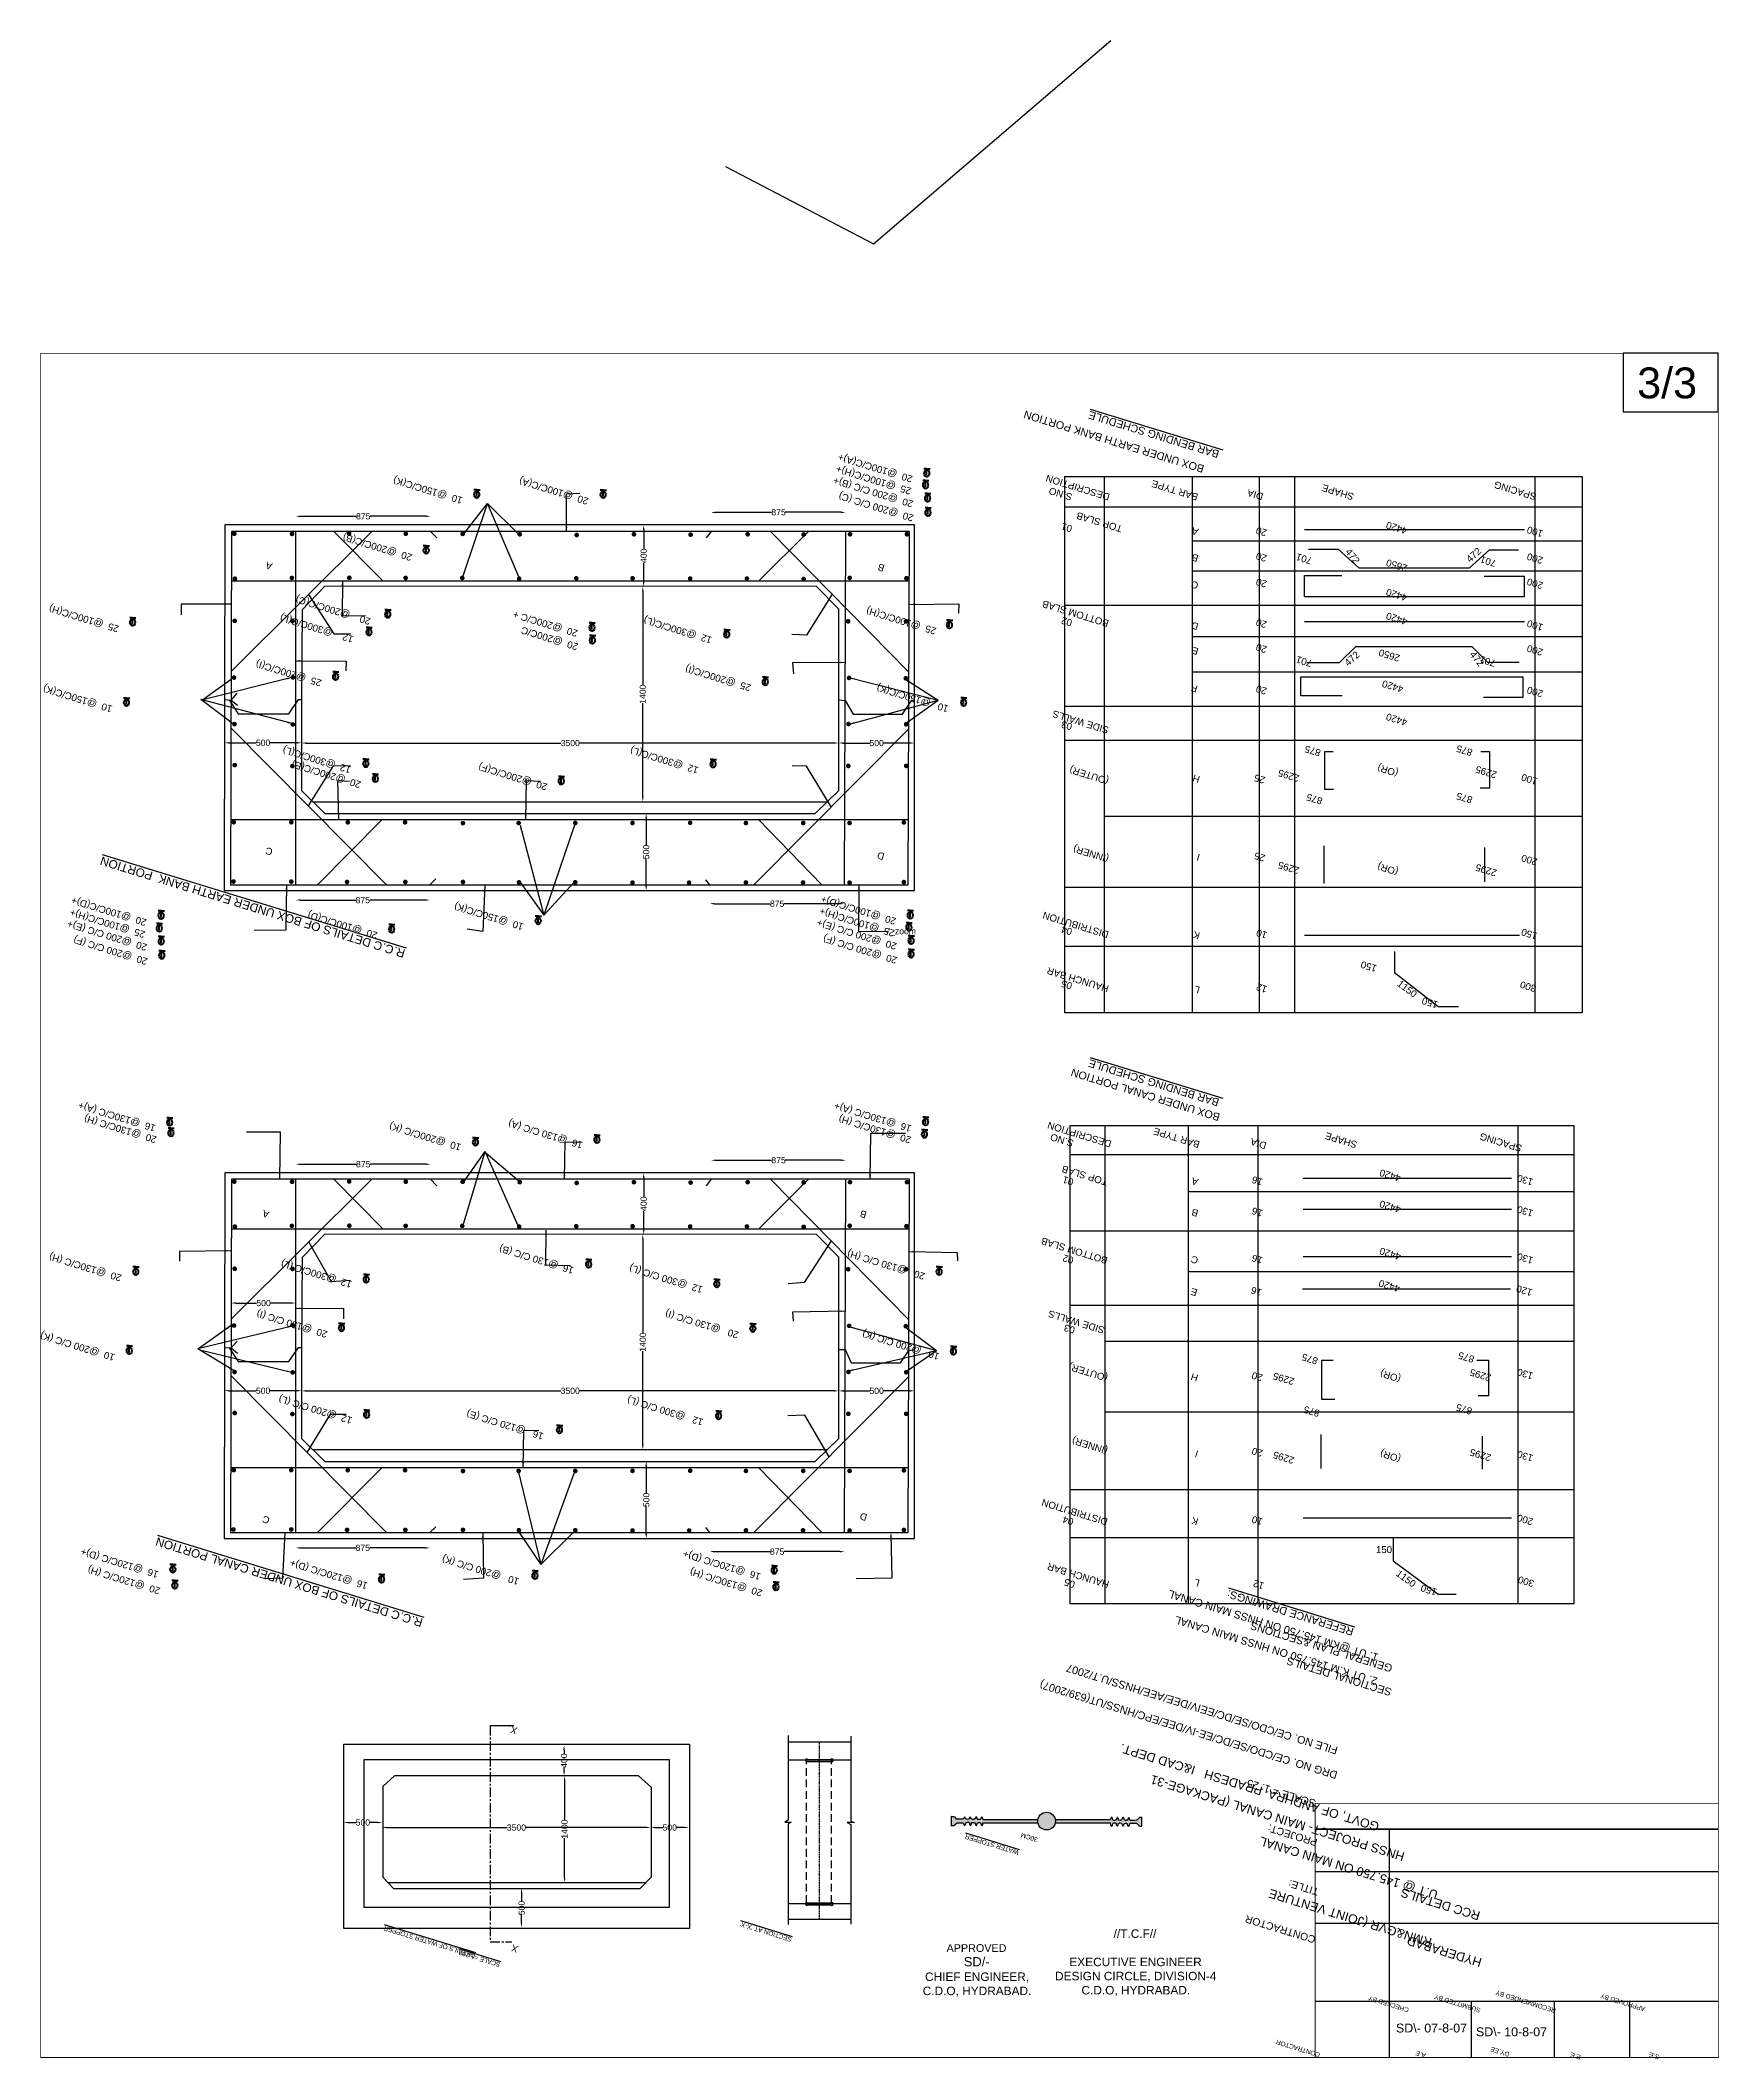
# Model space of a CAD drawing. Header units: millimetres. Extents: x -72 to 10807, y 758 to 13847.
import ezdxf

# ---------------------------------------------------------------- set-up
doc = ezdxf.new("R2010")
doc.units = ezdxf.units.MM
doc.header["$MEASUREMENT"] = 0
doc.linetypes.add('CENTER', pattern=[2, 1.25, -0.25, 0.25, -0.25])
doc.linetypes.add('DASHED', pattern=[0.75, 0.5, -0.25])
for name, color, linetype in [('DIM', 7, 'Continuous'), ('DWG', 7, 'Continuous'), ('TXT', 7, 'Continuous'), ('TXT @ 1', 7, 'Continuous')]:
    doc.layers.add(name, color=color, linetype=linetype)
doc.styles.add('Notes', font='arial.ttf', dxfattribs={"height": 0.1})
doc.styles.get("Standard").update_dxf_attribs({"font": 'arial.ttf'})
doc.dimstyles.new('Civil', dxfattribs={"dimtxt": 40, "dimasz": 30, "dimexe": 0.1, "dimexo": 0.0625, "dimgap": 0.09, "dimtad": 0, "dimdec": 0, "dimzin": 12, "dimdsep": 46, "dimtxsty": 'Standard', "dimcen": 0.1, "dimse1": 1, "dimse2": 1, "dimaunit": 1, "dimadec": 5, "dimazin": 2, "dimtfac": 1, "dimtdec": 0, "dimtofl": 0, "dimtmove": 0, "dimatfit": 3, "dimfxl": 1, "dimfrac": 1, "dimtolj": 1, "dimtzin": 0, "dimarcsym": 0})

msp = doc.modelspace()

# ---------------------------------------------------------------- texts
at = {"layer": 'TXT'}
for s, rotation, p in [('472', 308.82912, (8383.7, 10530.7)), ('472', 42.48135, (9195.3, 10459.9)), ('472', 42.48135, (8406.3, 9787.9)), ('472', 308.82912, (9189.7, 9865.2)), ('1150', 322.9596, (8718.3, 7723.9)), ('150', 359.87349, (8585.1, 4041.6)), ('1150', 323.55391, (8710.7, 3899.8))]:
    msp.add_text(s, height=45, rotation=rotation, dxfattribs=at).set_placement(p)
at = {"layer": 'TXT', "insert": (5425.6, 8093), "char_height": 40, "attachment_point": 1}
msp.add_mtext("\\A1;'_zoom ", dxfattribs=at)
at = {"layer": 'TXT @ 1', "style": 'Notes'}
for s, height, p in [('BOX UNDER EARTH BANK PORTION', 50, (7476.3, 11090.7)), ('%%U BAR BENDING SCHEDULE', 50, (7592.3, 11180.7)), ('20  @100C/C(A)+', 45, (5586.3, 11022.2)), ('10  @150C/C(K)', 45, (2668.8, 10883.7)), ('20  @100C/C(A)', 45, (3484.8, 10879.2)), ('20  @200 C/C (B)+', 45, (5590.3, 10860.7)), ('25  @100C/C(H)+', 45, (5577.3, 10944.2)), ('DESCRIPTION', 45, (6864.3, 10906.2)), ('BAR TYPE', 45, (7436.8, 10906.2)), ('20  @200 C/C (C)', 45, (5592.8, 10769.2)), ('S.NO', 45, (6620.8, 10906.2)), ('DIA', 45, (7859.3, 10908.2)), ('SHAPE', 45, (8446.8, 10908.2)), ('SPACING', 45, (9629.3, 10908.2)), ('TOP SLAB', 45, (6945.8, 10700.2)), ('20  @200C/C(B)', 45, (2342.3, 10514.2)), ('01', 45, (6620.8, 10700.2)), ('A', 45, (7439.3, 10679.7)), ('20', 45, (7882.8, 10673.7)), ('4420', 45, (8793.3, 10687.7)), ('100', 45, (9672.8, 10667.7)), ('B', 45, (7439.3, 10508.2)), ('20', 45, (7882.8, 10508.2)), ('701', 45, (8175.8, 10492.2)), ('2650', 45, (8793.3, 10444.2)), ('701', 45, (9369.3, 10475.7)), ('200', 45, (9672.8, 10494.7)), ('A', 45, (1436.3, 10456.2)), ('B', 45, (5404.3, 10444.7)), ('C', 45, (7439.3, 10331.7)), ('20', 45, (7882.8, 10341.2)), ('200', 45, (9672.8, 10331.7)), ('20    @200C/C(C)', 45, (2073.3, 10099.7)), ('BOTTOM SLAB', 45, (6857.8, 10086.7)), ('4420', 45, (8793.3, 10253.7)), ('25  @100C/C(H)', 45, (441.3, 10050.7)), ('12    @300C/C(L)', 45, (1961.8, 9983.7)), ('20  @200C/C +', 45, (3415.8, 10022.2)), ('12  @300C/C(L)', 45, (4285.3, 9978.2)), ('25  @100C/C(H)', 45, (5738.8, 10036.7)), ('02', 45, (6620.8, 10090.2)), ('20', 45, (7882.8, 10078.7)), ('4420', 45, (8793.3, 10098.7)), ('100', 45, (9672.8, 10060.7)), ('20  @200C/C ', 45, (3417.8, 9935.2)), ('D', 45, (7439.3, 10066.7)), ('25  @200C/C(I)', 45, (1754.8, 9700.2)), ('E', 45, (7439.3, 9905.2)), ('20', 45, (7882.8, 9917.2)), ('701', 45, (8175.8, 9826.7)), ('2650', 45, (8745.3, 9861.2)), ('701', 45, (9365.8, 9828.2)), ('200', 45, (9672.8, 9899.2)), ('25  @200C/C(I)', 45, (4538.8, 9669.2)), ('4420', 45, (8767.3, 9659.7)), ('10  @150C/C(K)', 45, (399.3, 9532.2)), ('10   @150C/C(K)', 45, (5819.3, 9532.7)), ('F', 45, (7433.8, 9662.2)), ('20', 45, (7882.8, 9647.7)), ('200', 45, (9672.8, 9629.7)), ('SIDE WALLS', 45, (6857.8, 9394.7)), ('03', 45, (6620.8, 9416.7)), ('4420', 45, (8793.3, 9445.2)), ('12  @300C/C(L)', 45, (1945.8, 9137.2)), ('20  @200C/C(E)', 45, (2010.3, 9041.7)), ('20  @200C/C(F)', 45, (3217.8, 9026.7)), ('12  @300C/C(L)', 45, (4198.3, 9134.7)), ('875', 45, (8231.8, 9247.2)), ('(OR)', 45, (8733.8, 9115.7)), ('875', 45, (9215.3, 9249.7)), ('(OUTER)', 45, (6857.8, 9065.7)), ('H', 45, (7448.8, 9075.7)), ('25', 45, (7871.3, 9070.2)), ('2295', 45, (8092.8, 9081.7)), ('2295', 45, (9372.8, 9104.7)), ('100', 45, (9636.3, 9063.2)), ('875', 45, (8243.3, 8935.2)), ('875', 45, (9215.3, 8942.2)), ('(INNER)', 45, (6857.8, 8560.7)), ('%%UR.C.C DETAILS OF BOX UNDER EARTH BANK  PORTION', 55, (2297.8, 7951.7)), ('C', 45, (1438.8, 8605.2)), ('D', 45, (5403.8, 8575.7)), ('I', 45, (7448.8, 8570.7)), ('25', 45, (7871.3, 8565.2)), ('2295', 45, (8092.8, 8484.2)), ('(OR)', 45, (8733.8, 8476.7)), ('200', 45, (9636.3, 8540.2)), ('2295', 45, (9372.8, 8468.7)), ('20  @100C/C(D)+', 45, (620.3, 8148.2)), ('10  @150C/C(K)', 45, (3064.3, 8120.7)), ('20  @100C/C(D)+', 45, (5478.8, 8155.7)), ('20  @200 C/C (E)+', 45, (624.3, 7986.7)), ('25  @100C/C(H)+', 45, (611.3, 8070.2)), ('20  @100C/C(D)', 45, (2117.3, 8064.2)), ('20  @200 C/C (E)+', 45, (5482.8, 7994.2)), ('25  @100C/C(H)+', 45, (5469.8, 8077.7)), ('DISTRIBUTION', 45, (6857.8, 8069.7)), ('20  @200 C/C (F)', 45, (626.8, 7895.2)), ('20  @200 C/C (F)', 45, (5485.3, 7902.7)), ('04', 45, (6620.8, 8087.7)), ('K', 45, (7448.3, 8061.7)), ('10', 45, (7884.8, 8065.7)), ('150', 45, (9635.8, 8060.2)), ('150', 45, (8595.3, 7849.7)), ('HAUNCH BAR', 45, (6857.8, 7718.7)), ('05', 45, (6620.8, 7736.7)), ('12', 45, (7884.8, 7714.7)), ('300', 45, (9628.3, 7719.7)), ('L', 45, (7448.3, 7710.7)), ('150', 45, (8991.3, 7614.7)), ('%%U BAR BENDING SCHEDULE', 50, (7591.8, 6978.7)), ('BOX UNDER CANAL PORTION', 50, (7578.8, 6888.7)), ('16  @130C/C (A)+', 45, (679.3, 6814.7)), ('16  @130C/C (A)+', 45, (5578.8, 6812.2)), ('20  @130C/C (H)', 45, (685.8, 6740.2)), ('10  @200C/C (K)', 45, (2659.8, 6691.2)), ('16  @130 C/C (A)', 45, (3448.3, 6704.2)), ('20  @130C/C (H)', 45, (5576.3, 6737.7)), ('DESCRIPTION', 45, (6875.3, 6712.7)), ('S.NO', 45, (6629.8, 6717.2)), ('BAR TYPE', 45, (7447.8, 6708.7)), ('DIA', 45, (7880.3, 6701.7)), ('SHAPE', 45, (8467.3, 6707.7)), ('SPACING', 45, (9535.8, 6683.7)), ('TOP SLAB', 45, (6850.8, 6465.2)), ('01', 45, (6629.8, 6465.2)), ('A', 45, (7437.8, 6465.2)), ('16', 45, (7855.8, 6465.2)), ('4420', 45, (8750.8, 6490.2)), ('130', 45, (9608.8, 6465.2)), ('4420', 45, (8750.8, 6288.2)), ('130', 45, (9608.8, 6263.2)), ('A', 45, (1416.3, 6254.7)), ('B', 45, (5288.8, 6253.2)), ('B', 45, (7437.8, 6263.2)), ('16', 45, (7855.8, 6263.2)), ('16  @130 C/C (B)', 45, (3389.3, 5892.7)), ('BOTTOM SLAB', 45, (6850.8, 5957.2)), ('4420', 45, (8750.8, 5982.2)), ('20  @130C/C (H)', 45, (458.3, 5843.7)), ('12  @300C/C (L)', 45, (1951.3, 5802.2)), ('12  @300 C/C (L)', 45, (4225.8, 5767.7)), ('20   @130 C/C (H)', 45, (5665.8, 5854.7)), ('02', 45, (6629.8, 5957.2)), ('C', 45, (7437.8, 5957.2)), ('16', 45, (7855.8, 5957.2)), ('130', 45, (9608.8, 5957.2)), ('E', 45, (7432.3, 5748.7)), ('16', 45, (7850.3, 5748.7)), ('4420', 45, (8745.3, 5773.7)), ('120', 45, (9603.3, 5748.7)), ('20  @130 C/C (I)', 45, (1793.3, 5478.2)), ('20   @130 C/C (I)', 45, (4458.8, 5474.2)), ('SIDE WALLS', 45, (6830.3, 5505.7)), ('03', 45, (6638.8, 5505.7)), ('10  @200 C/C (K)', 45, (414.8, 5328.7)), ('10   @200 C/C (K)', 45, (5759.8, 5335.2)), ('(OUTER)', 45, (6850.8, 5196.2)), ('875', 45, (8213.3, 5305.7)), ('(OR)', 45, (8750.8, 5190.2)), ('875', 45, (9226.8, 5316.2)), ('130', 45, (9608.8, 5208.7)), ('H', 45, (7437.8, 5196.2)), ('20', 45, (7855.8, 5196.2)), ('2295', 45, (8060.3, 5172.2)), ('2295', 45, (9335.8, 5196.2)), ('12  @200 C/C (L)', 45, (1952.8, 4920.2)), ('16   @120 C/C (E)', 45, (3194.3, 4817.2)), ('12   @300 C/C (L)', 45, (4228.8, 4909.2)), ('875', 45, (8225.3, 4965.7)), ('875', 45, (9212.8, 4980.2)), ('(INNER)', 45, (6850.8, 4725.2)), ('20', 45, (7855.8, 4706.7)), ('(OR)', 45, (8750.8, 4671.7)), ('2295', 45, (9335.8, 4678.2)), ('I', 45, (7437.8, 4703.7)), ('2295', 45, (8060.3, 4661.2)), ('130', 45, (9608.8, 4675.7)), ('DISTRIBUTION', 45, (6850.8, 4263.2)), ('C', 45, (1418.8, 4272.2)), ('D', 45, (5291.8, 4291.7)), ('04', 45, (6629.8, 4263.2)), ('K', 45, (7437.8, 4263.2)), ('10', 45, (7855.8, 4263.2)), ('200', 45, (9608.8, 4263.2)), ('16  @120C/C (D)+', 45, (697.8, 3921.2)), ('%%UR.C.C DETAILS OF BOX UNDER CANAL PORTION', 55, (2411.8, 3614.2)), ('16  @120C/C (D)+', 45, (4601.3, 3907.2)), ('20  @120C/C (H)', 45, (708.8, 3815.2)), ('16  @120C/C (D)+', 45, (2053.8, 3848.2)), ('10   @200 C/C (K)', 45, (3035.3, 3875.7)), ('20  @130C/C (H)', 45, (4612.3, 3801.2)), ('HAUNCH BAR', 45, (6860.3, 3856.7)), ('05', 45, (6639.3, 3856.7)), ('1. UT @KM 145.750 ON HNSS MAIN CANAL', 50, (8605.8, 3386.2)), ('L', 45, (7447.3, 3866.2)), ('%%UREFERANCE DRAWINGS:', 50, (8445.8, 3552.7)), ('12', 45, (7864.8, 3847.7)), ('150', 45, (8984.3, 3808.2)), ('300', 45, (9614.8, 3862.7)), ('2. UT K.M 145.750 ON HNSS MAIN CANAL ', 50, (8600.3, 3232.2)), ('GENERAL PLAN &SECTIONS.', 50, (8697.3, 3315.7)), ('FILE NO. CE/CDO/SE/DC/EEIV/DEE/AEE/HNSS/U.T/2007', 50, (8342.3, 2783.2)), ('SECTIONAL DETAILS', 50, (8691.8, 3161.7)), ('DRG NO. CE/CDO/SE/DC/EE-IV/DEE/EPC/HNSS/UT(639/2007)', 50, (8340.3, 2623.7)), ('X', 45, (3024.2, 2908.7)), ('GOVT, OF ANDHRA  PRADESH   I&CAD DEPT.', 57.6, (8611.7, 2292.3)), ('HNSS PROJECT- MAIN CANAL (PACKAGE-31', 57.6, (8776.4, 2099.7)), ('SCALE = 1: 25', 50, (8200.8, 2439.7)), ('%%UWATER STOPPER', 30, (6273.3, 2113.2)), ('30CM', 30, (6395.8, 2196.7)), ('PROJECT:', 48, (8210.4, 2186.7)), ('U.T @ 145.750 ON MAIN CANAL', 57.6, (8992.1, 1850.4)), ('RMN&GVR (JOINT VENTURE', 57.6, (8952.8, 1542.4)), ('TITLE:', 48, (8219.4, 1866.2)), ('RCC DETAILS ', 57.6, (9265.8, 1714.9)), ('%%UDETAILS OF WATER STOPPER', 30, (2750.3, 1444.2)), ("%%USECTION AT 'X-X'", 30, (4801.3, 1549.2)), ('CONTRACTOR', 48, (8198.4, 1556.7)), ('%%USCALE =1:200', 30, (2912.3, 1385.7)), ('X', 45, (3029.7, 1493.7)), ('HYDERABAD', 57.6, (9276.3, 1412.4)), ('RECOMMENDED BY', 30, (9754.4, 1088.3)), ('APPROVED BY', 30, (10332.9, 1098.3)), ('CHECKED BY', 30, (8801.8, 1092.2)), ('SUBMITTED BY', 30, (9265.9, 1090.3)), ('CONTRACTOR', 30, (8225.8, 801.2)), ('A.E', 30, (8912, 797.4)), ('DY.EE', 30, (9452.8, 804.8)), ('E.E', 30, (9915.8, 785.8)), ('S.E', 30, (10425.4, 786.3))]:
    msp.add_text(s, height=height, rotation=162.91013, dxfattribs=at).set_placement(p)
for s, p in [('SD\\- 07-8-07', (8715.2, 934)), ('SD\\- 10-8-07', (9233.8, 909.4))]:
    msp.add_text(s, height=57.6, dxfattribs=at).set_placement(p)
at = {"layer": 'TXT @ 1', "attachment_point": 1, "style": 'Notes'}
for s, insert, char_height, width in [('\\pi226.38915;3/3', (10052.1, 11726.6), 200, 816.762), ('\\pi382.70508;//T.C.F// \\P\\pi521.42439;\\P\\pi95.86845;EXECUTIVE ENGINEER\\P\\pi3.23885;DESIGN CIRCLE, DIVISION-4\\P\\pi174.46668;C.D.O, HYDRABAD.', (6502.3, 1602.3), 55, 1042.849), ('\\pi216.15723;APPROVED\\P\\pi327.75341;{\\H1.2x;SD/-\\P\\pi76.44763;\\H0.91667x;CHIEF ENGINEER, \\P\\pi61.422;C.D.O, HYDRABAD.}', (5586.1, 1506.3), 50, 816.762)]:
    msp.add_mtext(s, dxfattribs=dict(at, insert=insert, char_height=char_height, width=width))

# ---------------------------------------------------------------- blocks, each defined once
blk = doc.blocks.new('*D2')
at = {"layer": 'Defpoints', "color": 0, "transparency": 16777216}
for p in [(3834, 8836), (3834, 8336), (3855, 8336)]:
    blk.add_point(p, dxfattribs=at)
at = {"layer": 'DIM', "color": 0, "lineweight": -2, "transparency": 16777216}
for p, q in [((3855, 8806), (3855, 8630)), ((3855, 8366), (3855, 8542))]:
    blk.add_line(p, q, dxfattribs=at)
at = {"layer": 'DIM', "color": 0, "transparency": 16777216}
for points in [[(3850, 8806), (3860, 8806), (3855, 8836)], [(3850, 8366), (3860, 8366), (3855, 8336)]]:
    blk.add_solid(points, dxfattribs=at)
at = {"layer": 'DIM', "color": 0, "transparency": 16777216, "insert": (3855, 8586), "char_height": 40, "attachment_point": 5, "rotation": 90}
blk.add_mtext('\\A1;500', dxfattribs=at)
blk = doc.blocks.new('*D3')
at = {"layer": 'Defpoints', "color": 0, "transparency": 16777216}
for p in [(1584, 8374), (2452, 8374), (2452, 8274)]:
    blk.add_point(p, dxfattribs=at)
at = {"layer": 'DIM', "color": 0, "lineweight": -2, "transparency": 16777216}
for p, q in [((1614, 8274), (1974, 8274)), ((2422, 8274), (2063, 8274))]:
    blk.add_line(p, q, dxfattribs=at)
at = {"layer": 'DIM', "color": 0, "transparency": 16777216}
for points in [[(1614, 8280), (1614, 8270), (1584, 8274)], [(2422, 8280), (2422, 8270), (2452, 8274)]]:
    blk.add_solid(points, dxfattribs=at)
at = {"layer": 'DIM', "color": 0, "transparency": 16777216, "insert": (2018, 8274), "char_height": 40, "attachment_point": 5}
blk.add_mtext('\\A1;875', dxfattribs=at)
blk = doc.blocks.new('*D4')
at = {"layer": 'Defpoints', "color": 0, "transparency": 16777216}
for p in [(4267, 8374), (5141, 8374), (5141, 8251)]:
    blk.add_point(p, dxfattribs=at)
at = {"layer": 'DIM', "color": 0, "lineweight": -2, "transparency": 16777216}
for p, q in [((4297, 8251), (4660, 8251)), ((5111, 8251), (4749, 8251))]:
    blk.add_line(p, q, dxfattribs=at)
at = {"layer": 'DIM', "color": 0, "transparency": 16777216}
for points in [[(4297, 8256), (4297, 8246), (4267, 8251)], [(5111, 8256), (5111, 8246), (5141, 8251)]]:
    blk.add_solid(points, dxfattribs=at)
at = {"layer": 'DIM', "color": 0, "transparency": 16777216, "insert": (4704, 8251), "char_height": 40, "attachment_point": 5}
blk.add_mtext('\\A1;875', dxfattribs=at)
blk = doc.blocks.new('*D5')
at = {"layer": 'Defpoints', "color": 0, "transparency": 16777216}
for p in [(3831, 10306), (3833, 10306), (3831, 8912)]:
    blk.add_point(p, dxfattribs=at)
at = {"layer": 'DIM', "color": 0, "lineweight": -2, "transparency": 16777216}
for p, q in [((3833, 10276), (3833, 9667)), ((3833, 8942), (3833, 9551))]:
    blk.add_line(p, q, dxfattribs=at)
at = {"layer": 'DIM', "color": 0, "transparency": 16777216}
for points in [[(3828, 10276), (3838, 10276), (3833, 10306)], [(3828, 8942), (3838, 8942), (3833, 8912)]]:
    blk.add_solid(points, dxfattribs=at)
at = {"layer": 'DIM', "color": 0, "transparency": 16777216, "insert": (3833, 9609), "char_height": 40, "attachment_point": 5, "rotation": 90}
blk.add_mtext('\\A1;1400', dxfattribs=at)
blk = doc.blocks.new('*D6')
at = {"layer": 'Defpoints', "color": 0, "transparency": 16777216}
for p in [(3834, 10705), (3839, 10705), (3834, 10306)]:
    blk.add_point(p, dxfattribs=at)
at = {"layer": 'DIM', "color": 0, "lineweight": -2, "transparency": 16777216}
for p, q in [((3839, 10675), (3839, 10551)), ((3839, 10336), (3839, 10461))]:
    blk.add_line(p, q, dxfattribs=at)
at = {"layer": 'DIM', "color": 0, "transparency": 16777216}
for points in [[(3834, 10675), (3844, 10675), (3839, 10705)], [(3834, 10336), (3844, 10336), (3839, 10306)]]:
    blk.add_solid(points, dxfattribs=at)
at = {"layer": 'DIM', "color": 0, "transparency": 16777216, "insert": (3839, 10506), "char_height": 40, "attachment_point": 5, "rotation": 90}
blk.add_mtext('\\A1;400', dxfattribs=at)
blk = doc.blocks.new('*D7')
at = {"layer": 'Defpoints', "color": 0, "transparency": 16777216}
for p in [(2458, 10762), (1584, 10664), (2458, 10664)]:
    blk.add_point(p, dxfattribs=at)
at = {"layer": 'DIM', "color": 0, "lineweight": -2, "transparency": 16777216}
for p, q in [((1614, 10762), (1977, 10762)), ((2428, 10762), (2066, 10762))]:
    blk.add_line(p, q, dxfattribs=at)
at = {"layer": 'DIM', "color": 0, "transparency": 16777216}
for points in [[(1614, 10767), (1614, 10757), (1584, 10762)], [(2428, 10767), (2428, 10757), (2458, 10762)]]:
    blk.add_solid(points, dxfattribs=at)
at = {"layer": 'DIM', "color": 0, "transparency": 16777216, "insert": (2021, 10762), "char_height": 40, "attachment_point": 5}
blk.add_mtext('\\A1;875', dxfattribs=at)
blk = doc.blocks.new('*D8')
at = {"layer": 'Defpoints', "color": 0, "transparency": 16777216}
for p in [(5149, 10788), (4276, 10664), (5149, 10664)]:
    blk.add_point(p, dxfattribs=at)
at = {"layer": 'DIM', "color": 0, "lineweight": -2, "transparency": 16777216}
for p, q in [((4306, 10788), (4668, 10788)), ((5119, 10788), (4757, 10788))]:
    blk.add_line(p, q, dxfattribs=at)
at = {"layer": 'DIM', "color": 0, "transparency": 16777216}
for points in [[(4306, 10792), (4306, 10782), (4276, 10788)], [(5119, 10792), (5119, 10782), (5149, 10788)]]:
    blk.add_solid(points, dxfattribs=at)
at = {"layer": 'DIM', "color": 0, "transparency": 16777216, "insert": (4713, 10788), "char_height": 40, "attachment_point": 5}
blk.add_mtext('\\A1;875', dxfattribs=at)
blk = doc.blocks.new('*D9')
at = {"layer": 'Defpoints', "color": 0, "transparency": 16777216}
for p in [(5103, 9287), (5594, 9292), (5594, 9287)]:
    blk.add_point(p, dxfattribs=at)
at = {"layer": 'DIM', "color": 0, "lineweight": -2, "transparency": 16777216}
for p, q in [((5133, 9292), (5304, 9292)), ((5564, 9292), (5393, 9292))]:
    blk.add_line(p, q, dxfattribs=at)
at = {"layer": 'DIM', "color": 0, "transparency": 16777216}
for points in [[(5133, 9298), (5133, 9288), (5103, 9292)], [(5564, 9298), (5564, 9288), (5594, 9292)]]:
    blk.add_solid(points, dxfattribs=at)
at = {"layer": 'DIM', "color": 0, "transparency": 16777216, "insert": (5349, 9292), "char_height": 40, "attachment_point": 5}
blk.add_mtext('\\A1;500', dxfattribs=at)
blk = doc.blocks.new('*D10')
at = {"layer": 'Defpoints', "color": 0, "transparency": 16777216}
for p in [(1622, 9292), (1622, 9292), (5103, 9292)]:
    blk.add_point(p, dxfattribs=at)
at = {"layer": 'DIM', "color": 0, "lineweight": -2, "transparency": 16777216}
for p, q in [((1652, 9292), (3303, 9292)), ((5073, 9292), (3423, 9292))]:
    blk.add_line(p, q, dxfattribs=at)
at = {"layer": 'DIM', "color": 0, "transparency": 16777216}
for points in [[(1652, 9298), (1652, 9288), (1622, 9292)], [(5073, 9298), (5073, 9288), (5103, 9292)]]:
    blk.add_solid(points, dxfattribs=at)
at = {"layer": 'DIM', "color": 0, "transparency": 16777216, "insert": (3363, 9292), "char_height": 40, "attachment_point": 5}
blk.add_mtext('\\A1;3500', dxfattribs=at)
blk = doc.blocks.new('*D11')
at = {"layer": 'Defpoints', "color": 0, "transparency": 16777216}
for p in [(1122, 9294), (1122, 9292), (1622, 9292)]:
    blk.add_point(p, dxfattribs=at)
at = {"layer": 'DIM', "color": 0, "lineweight": -2, "transparency": 16777216}
for p, q in [((1152, 9294), (1328, 9294)), ((1592, 9294), (1417, 9294))]:
    blk.add_line(p, q, dxfattribs=at)
at = {"layer": 'DIM', "color": 0, "transparency": 16777216}
for points in [[(1152, 9299), (1152, 9289), (1122, 9294)], [(1592, 9299), (1592, 9289), (1622, 9294)]]:
    blk.add_solid(points, dxfattribs=at)
at = {"layer": 'DIM', "color": 0, "transparency": 16777216, "insert": (1372, 9294), "char_height": 40, "attachment_point": 5}
blk.add_mtext('\\A1;500', dxfattribs=at)
blk = doc.blocks.new('*D15')
at = {"layer": 'Defpoints', "color": 0, "transparency": 16777216}
for p in [(3834, 4636), (3834, 4136), (3856, 4136)]:
    blk.add_point(p, dxfattribs=at)
at = {"layer": 'DIM', "color": 0, "lineweight": -2, "transparency": 16777216}
for p, q in [((3856, 4606), (3856, 4430)), ((3856, 4166), (3856, 4342))]:
    blk.add_line(p, q, dxfattribs=at)
at = {"layer": 'DIM', "color": 0, "transparency": 16777216}
for points in [[(3850, 4606), (3860, 4606), (3856, 4636)], [(3850, 4166), (3860, 4166), (3856, 4136)]]:
    blk.add_solid(points, dxfattribs=at)
at = {"layer": 'DIM', "color": 0, "transparency": 16777216, "insert": (3856, 4386), "char_height": 40, "attachment_point": 5, "rotation": 90}
blk.add_mtext('\\A1;500', dxfattribs=at)
blk = doc.blocks.new('*D16')
at = {"layer": 'Defpoints', "color": 0, "transparency": 16777216}
for p in [(1584, 4174), (2452, 4174), (2452, 4075)]:
    blk.add_point(p, dxfattribs=at)
at = {"layer": 'DIM', "color": 0, "lineweight": -2, "transparency": 16777216}
for p, q in [((1614, 4075), (1974, 4075)), ((2422, 4075), (2063, 4075))]:
    blk.add_line(p, q, dxfattribs=at)
at = {"layer": 'DIM', "color": 0, "transparency": 16777216}
for points in [[(1614, 4080), (1614, 4070), (1584, 4075)], [(2422, 4080), (2422, 4070), (2452, 4075)]]:
    blk.add_solid(points, dxfattribs=at)
at = {"layer": 'DIM', "color": 0, "transparency": 16777216, "insert": (2018, 4075), "char_height": 40, "attachment_point": 5}
blk.add_mtext('\\A1;875', dxfattribs=at)
blk = doc.blocks.new('*D17')
at = {"layer": 'Defpoints', "color": 0, "transparency": 16777216}
for p in [(4267, 4174), (5141, 4174), (5141, 4051)]:
    blk.add_point(p, dxfattribs=at)
at = {"layer": 'DIM', "color": 0, "lineweight": -2, "transparency": 16777216}
for p, q in [((4297, 4051), (4660, 4051)), ((5111, 4051), (4749, 4051))]:
    blk.add_line(p, q, dxfattribs=at)
at = {"layer": 'DIM', "color": 0, "transparency": 16777216}
for points in [[(4297, 4056), (4297, 4046), (4267, 4051)], [(5111, 4056), (5111, 4046), (5141, 4051)]]:
    blk.add_solid(points, dxfattribs=at)
at = {"layer": 'DIM', "color": 0, "transparency": 16777216, "insert": (4704, 4051), "char_height": 40, "attachment_point": 5}
blk.add_mtext('\\A1;875', dxfattribs=at)
blk = doc.blocks.new('*D18')
at = {"layer": 'Defpoints', "color": 0, "transparency": 16777216}
for p in [(3831, 6107), (3833, 6107), (3831, 4712)]:
    blk.add_point(p, dxfattribs=at)
at = {"layer": 'DIM', "color": 0, "lineweight": -2, "transparency": 16777216}
for p, q in [((3833, 6077), (3833, 5467)), ((3833, 4742), (3833, 5351))]:
    blk.add_line(p, q, dxfattribs=at)
at = {"layer": 'DIM', "color": 0, "transparency": 16777216}
for points in [[(3828, 6077), (3838, 6077), (3833, 6107)], [(3828, 4742), (3838, 4742), (3833, 4712)]]:
    blk.add_solid(points, dxfattribs=at)
at = {"layer": 'DIM', "color": 0, "transparency": 16777216, "insert": (3833, 5409), "char_height": 40, "attachment_point": 5, "rotation": 90}
blk.add_mtext('\\A1;1400', dxfattribs=at)
blk = doc.blocks.new('*D12')
at = {"layer": 'Defpoints', "color": 0, "transparency": 16777216}
for p in [(3834, 6505), (3839, 6505), (3834, 6107)]:
    blk.add_point(p, dxfattribs=at)
at = {"layer": 'DIM', "color": 0, "lineweight": -2, "transparency": 16777216}
for p, q in [((3839, 6475), (3839, 6351)), ((3839, 6137), (3839, 6261))]:
    blk.add_line(p, q, dxfattribs=at)
at = {"layer": 'DIM', "color": 0, "transparency": 16777216}
for points in [[(3834, 6475), (3844, 6475), (3839, 6505)], [(3834, 6137), (3844, 6137), (3839, 6107)]]:
    blk.add_solid(points, dxfattribs=at)
at = {"layer": 'DIM', "color": 0, "transparency": 16777216, "insert": (3839, 6306), "char_height": 40, "attachment_point": 5, "rotation": 90}
blk.add_mtext('\\A1;400', dxfattribs=at)
blk = doc.blocks.new('*D19')
at = {"layer": 'Defpoints', "color": 0, "transparency": 16777216}
for p in [(2458, 6562), (1584, 6464), (2458, 6464)]:
    blk.add_point(p, dxfattribs=at)
at = {"layer": 'DIM', "color": 0, "lineweight": -2, "transparency": 16777216}
for p, q in [((1614, 6562), (1977, 6562)), ((2428, 6562), (2066, 6562))]:
    blk.add_line(p, q, dxfattribs=at)
at = {"layer": 'DIM', "color": 0, "transparency": 16777216}
for points in [[(1614, 6567), (1614, 6557), (1584, 6562)], [(2428, 6567), (2428, 6557), (2458, 6562)]]:
    blk.add_solid(points, dxfattribs=at)
at = {"layer": 'DIM', "color": 0, "transparency": 16777216, "insert": (2021, 6562), "char_height": 40, "attachment_point": 5}
blk.add_mtext('\\A1;875', dxfattribs=at)
blk = doc.blocks.new('*D20')
at = {"layer": 'Defpoints', "color": 0, "transparency": 16777216}
for p in [(5149, 6588), (4276, 6464), (5149, 6464)]:
    blk.add_point(p, dxfattribs=at)
at = {"layer": 'DIM', "color": 0, "lineweight": -2, "transparency": 16777216}
for p, q in [((4306, 6588), (4668, 6588)), ((5119, 6588), (4757, 6588))]:
    blk.add_line(p, q, dxfattribs=at)
at = {"layer": 'DIM', "color": 0, "transparency": 16777216}
for points in [[(4306, 6593), (4306, 6583), (4276, 6588)], [(5119, 6593), (5119, 6583), (5149, 6588)]]:
    blk.add_solid(points, dxfattribs=at)
at = {"layer": 'DIM', "color": 0, "transparency": 16777216, "insert": (4713, 6588), "char_height": 40, "attachment_point": 5}
blk.add_mtext('\\A1;875', dxfattribs=at)
blk = doc.blocks.new('*D21')
at = {"layer": 'Defpoints', "color": 0, "transparency": 16777216}
for p in [(5103, 5087), (5594, 5093), (5594, 5087)]:
    blk.add_point(p, dxfattribs=at)
at = {"layer": 'DIM', "color": 0, "lineweight": -2, "transparency": 16777216}
for p, q in [((5133, 5093), (5304, 5093)), ((5564, 5093), (5393, 5093))]:
    blk.add_line(p, q, dxfattribs=at)
at = {"layer": 'DIM', "color": 0, "transparency": 16777216}
for points in [[(5133, 5098), (5133, 5088), (5103, 5093)], [(5564, 5098), (5564, 5088), (5594, 5093)]]:
    blk.add_solid(points, dxfattribs=at)
at = {"layer": 'DIM', "color": 0, "transparency": 16777216, "insert": (5349, 5093), "char_height": 40, "attachment_point": 5}
blk.add_mtext('\\A1;500', dxfattribs=at)
blk = doc.blocks.new('*D13')
at = {"layer": 'Defpoints', "color": 0, "transparency": 16777216}
for p in [(1622, 5093), (1622, 5093), (5103, 5093)]:
    blk.add_point(p, dxfattribs=at)
at = {"layer": 'DIM', "color": 0, "lineweight": -2, "transparency": 16777216}
for p, q in [((1652, 5093), (3303, 5093)), ((5073, 5093), (3423, 5093))]:
    blk.add_line(p, q, dxfattribs=at)
at = {"layer": 'DIM', "color": 0, "transparency": 16777216}
for points in [[(1652, 5098), (1652, 5088), (1622, 5093)], [(5073, 5098), (5073, 5088), (5103, 5093)]]:
    blk.add_solid(points, dxfattribs=at)
at = {"layer": 'DIM', "color": 0, "transparency": 16777216, "insert": (3363, 5093), "char_height": 40, "attachment_point": 5}
blk.add_mtext('\\A1;3500', dxfattribs=at)
blk = doc.blocks.new('*D14')
at = {"layer": 'Defpoints', "color": 0, "transparency": 16777216}
for p in [(1122, 5094), (1122, 5093), (1622, 5093)]:
    blk.add_point(p, dxfattribs=at)
at = {"layer": 'DIM', "color": 0, "lineweight": -2, "transparency": 16777216}
for p, q in [((1152, 5094), (1328, 5094)), ((1592, 5094), (1417, 5094))]:
    blk.add_line(p, q, dxfattribs=at)
at = {"layer": 'DIM', "color": 0, "transparency": 16777216}
for points in [[(1152, 5099), (1152, 5089), (1122, 5094)], [(1592, 5099), (1592, 5089), (1622, 5094)]]:
    blk.add_solid(points, dxfattribs=at)
at = {"layer": 'DIM', "color": 0, "transparency": 16777216, "insert": (1372, 5094), "char_height": 40, "attachment_point": 5}
blk.add_mtext('\\A1;500', dxfattribs=at)
blk = doc.blocks.new('*D22')
at = {"layer": 'Defpoints', "color": 0, "transparency": 16777216}
for p in [(3026, 1868), (3026, 1614), (3048, 1614)]:
    blk.add_point(p, dxfattribs=at)
at = {"layer": 'DIM', "color": 0, "lineweight": -2, "transparency": 16777216}
for p, q in [((3048, 1838), (3048, 1785)), ((3048, 1644), (3048, 1697))]:
    blk.add_line(p, q, dxfattribs=at)
at = {"layer": 'DIM', "color": 0, "transparency": 16777216}
for points in [[(3042, 1838), (3052, 1838), (3048, 1868)], [(3042, 1644), (3052, 1644), (3048, 1614)]]:
    blk.add_solid(points, dxfattribs=at)
at = {"layer": 'DIM', "color": 0, "transparency": 16777216, "insert": (3048, 1741), "char_height": 40, "attachment_point": 5, "rotation": 90}
blk.add_mtext('\\A1;500', dxfattribs=at)
blk = doc.blocks.new('*D23')
at = {"layer": 'Defpoints', "color": 0, "transparency": 16777216}
for p in [(1894, 2274), (2143, 2295), (2143, 2274)]:
    blk.add_point(p, dxfattribs=at)
at = {"layer": 'DIM', "color": 0, "lineweight": -2, "transparency": 16777216}
for p, q in [((1924, 2295), (1975, 2295)), ((2113, 2295), (2063, 2295))]:
    blk.add_line(p, q, dxfattribs=at)
at = {"layer": 'DIM', "color": 0, "transparency": 16777216}
for points in [[(1924, 2300), (1924, 2290), (1894, 2295)], [(2113, 2300), (2113, 2290), (2143, 2295)]]:
    blk.add_solid(points, dxfattribs=at)
at = {"layer": 'DIM', "color": 0, "transparency": 16777216, "insert": (2019, 2295), "char_height": 40, "attachment_point": 5}
blk.add_mtext('\\A1;500', dxfattribs=at)
blk = doc.blocks.new('*D24')
at = {"layer": 'Defpoints', "color": 0, "transparency": 16777216}
for p in [(3301, 2598), (3301, 1906), (3326, 1906)]:
    blk.add_point(p, dxfattribs=at)
at = {"layer": 'DIM', "color": 0, "lineweight": -2, "transparency": 16777216}
for p, q in [((3326, 2568), (3326, 2310)), ((3326, 1936), (3326, 2194))]:
    blk.add_line(p, q, dxfattribs=at)
at = {"layer": 'DIM', "color": 0, "transparency": 16777216}
for points in [[(3322, 2568), (3332, 2568), (3326, 2598)], [(3322, 1936), (3332, 1936), (3326, 1906)]]:
    blk.add_solid(points, dxfattribs=at)
at = {"layer": 'DIM', "color": 0, "transparency": 16777216, "insert": (3326, 2252), "char_height": 40, "attachment_point": 5, "rotation": 90}
blk.add_mtext('\\A1;1400', dxfattribs=at)
blk = doc.blocks.new('*D25')
at = {"layer": 'Defpoints', "color": 0, "transparency": 16777216}
for p in [(2143, 2295), (3884, 2295), (3884, 2262)]:
    blk.add_point(p, dxfattribs=at)
at = {"layer": 'DIM', "color": 0, "lineweight": -2, "transparency": 16777216}
for p, q in [((2173, 2262), (2954, 2262)), ((3854, 2262), (3073, 2262))]:
    blk.add_line(p, q, dxfattribs=at)
at = {"layer": 'DIM', "color": 0, "transparency": 16777216}
for points in [[(2173, 2268), (2173, 2258), (2143, 2262)], [(3854, 2268), (3854, 2258), (3884, 2262)]]:
    blk.add_solid(points, dxfattribs=at)
at = {"layer": 'DIM', "color": 0, "transparency": 16777216, "insert": (3014, 2262), "char_height": 40, "attachment_point": 5}
blk.add_mtext('\\A1;3500', dxfattribs=at)
blk = doc.blocks.new('*D26')
at = {"layer": 'Defpoints', "color": 0, "transparency": 16777216}
for p in [(3884, 2262), (4132, 2262), (4132, 2262)]:
    blk.add_point(p, dxfattribs=at)
at = {"layer": 'DIM', "color": 0, "lineweight": -2, "transparency": 16777216}
for p, q in [((3914, 2262), (3964, 2262)), ((4102, 2262), (4052, 2262))]:
    blk.add_line(p, q, dxfattribs=at)
at = {"layer": 'DIM', "color": 0, "transparency": 16777216}
for points in [[(3914, 2268), (3914, 2258), (3884, 2262)], [(4102, 2268), (4102, 2258), (4132, 2262)]]:
    blk.add_solid(points, dxfattribs=at)
at = {"layer": 'DIM', "color": 0, "transparency": 16777216, "insert": (4008, 2262), "char_height": 40, "attachment_point": 5}
blk.add_mtext('\\A1;500', dxfattribs=at)
blk = doc.blocks.new('*D27')
at = {"layer": 'Defpoints', "color": 0, "transparency": 16777216}
for p in [(3323, 2795), (3326, 2795), (3326, 2598)]:
    blk.add_point(p, dxfattribs=at)
at = {"layer": 'DIM', "color": 0, "lineweight": -2, "transparency": 16777216}
for p, q in [((3323, 2765), (3323, 2741)), ((3323, 2628), (3323, 2651))]:
    blk.add_line(p, q, dxfattribs=at)
at = {"layer": 'DIM', "color": 0, "transparency": 16777216}
for points in [[(3318, 2765), (3328, 2765), (3323, 2795)], [(3318, 2628), (3328, 2628), (3323, 2598)]]:
    blk.add_solid(points, dxfattribs=at)
at = {"layer": 'DIM', "color": 0, "transparency": 16777216, "insert": (3323, 2696), "char_height": 40, "attachment_point": 5, "rotation": 90}
blk.add_mtext('\\A1;400', dxfattribs=at)
blk = doc.blocks.new('*D28')
at = {"layer": 'Defpoints', "color": 0, "transparency": 16777216}
for p in [(1165, 5652), (1584, 5662), (1584, 5652)]:
    blk.add_point(p, dxfattribs=at)
at = {"layer": 'TXT', "color": 0, "lineweight": -2, "transparency": 16777216}
for p, q in [((1195, 5662), (1330, 5662)), ((1554, 5662), (1419, 5662))]:
    blk.add_line(p, q, dxfattribs=at)
at = {"layer": 'TXT', "color": 0, "transparency": 16777216}
for points in [[(1195, 5668), (1195, 5658), (1165, 5662)], [(1554, 5668), (1554, 5658), (1584, 5662)]]:
    blk.add_solid(points, dxfattribs=at)
at = {"layer": 'TXT', "color": 0, "transparency": 16777216, "insert": (1375, 5662), "char_height": 40, "attachment_point": 5}
blk.add_mtext('\\A1;500', dxfattribs=at)

# ---------------------------------------------------------------- dimensions: what is measured, and where the dimension line sits
at = {"layer": 'DIM'}
for p1, p2, distance, text, picture, middle in [((1584.4, 10664.3), (2458, 10664.3), 97.7, '875', '*D7', (2021.2, 10762)), ((4276, 10664.3), (5149.1, 10664.3), 123.2, '875', '*D8', (4712.5, 10787.5)), ((3833.5, 10306.5), (3833.5, 10705), -6, '400', '*D6', (3839.5, 10505.8)), ((3831, 8911.9), (3831, 10306.5), -2.5, '1400', '*D5', (3833.5, 9609.2)), ((5103.1, 9292.5), (1622.5, 9292.5), 0, '3500', '*D10', (3362.8, 9292.5)), ((5103.1, 9287), (5594, 9287), 5.5, '500', '*D9', (5348.5, 9292.5)), ((1584.4, 8373.7), (2452, 8373.7), -99.2, '875', '*D3', (2018.2, 8274.5)), ((4267, 8373.7), (5141.5, 8373.7), -122.7, '875', '*D4', (4704.2, 8251)), ((1584.4, 6464.5), (2458, 6464.5), 97.7, '875', '*D19', (2021.2, 6562.2)), ((4276, 6464.5), (5149.1, 6464.5), 123.2, '875', '*D20', (4712.5, 6587.7)), ((3833.5, 6106.7), (3833.5, 6505.2), -6, '400', '*D12', (3839.5, 6305.9)), ((3831, 4712), (3831, 6106.7), -2.5, '1400', '*D18', (3833.5, 5409.4)), ((5103.1, 5092.7), (1622.5, 5092.7), 0, '3500', '*D13', (3362.8, 5092.7)), ((5103.1, 5087.2), (5594, 5087.2), 5.5, '500', '*D21', (5348.5, 5092.7)), ((1584.4, 4173.9), (2452, 4173.9), -99.2, '875', '*D16', (2018.2, 4074.7)), ((4267, 4173.9), (5141.5, 4173.9), -122.7, '875', '*D17', (4704.2, 4051.2)), ((3326.5, 2597.5), (3326.5, 2795), 3.5, '400', '*D27', (3323, 2696.3)), ((3301, 2597.5), (3301, 1906), 25.5, '1400', '*D24', (3326.5, 2251.8)), ((1894.5, 2274.5), (2143, 2274.5), 20.5, '500', '*D23', (2018.8, 2295)), ((2143, 2295), (3884, 2295), -32.5, '3500', '*D25', (3013.5, 2262.5)), ((3884, 2262.5), (4132.5, 2262.5), 0, '500', '*D26', (4008.2, 2262.5)), ((3026.5, 1867.5), (3026.5, 1614.5), 21, '500', '*D22', (3047.5, 1741))]:
    dim = msp.add_aligned_dim(p1=p1, p2=p2, distance=distance, text=text, dimstyle='Civil', dxfattribs=at)
    dim.commit()
    dim.dimension.update_dxf_attribs({"geometry": picture, "text_midpoint": middle})
for p1, p2, distance, picture, middle in [((1622.5, 9292.5), (1122.5, 9292.5), -1.5, '*D11', (1372.5, 9294)), ((3834, 8835.8), (3834, 8336), 21.5, '*D2', (3855.5, 8585.9)), ((1622.5, 5092.7), (1122.5, 5092.7), -1.5, '*D14', (1372.5, 5094.2)), ((3834, 4636), (3834, 4136.2), 21.5, '*D15', (3855.5, 4386.1))]:
    dim = msp.add_aligned_dim(p1=p1, p2=p2, distance=distance, dimstyle='Civil', dxfattribs=at)
    dim.commit()
    dim.dimension.update_dxf_attribs({"geometry": picture, "text_midpoint": middle})
at = {"layer": 'TXT'}
dim = msp.add_linear_dim(base=(1584.4, 5662.5), p1=(1165, 5652), p2=(1584.4, 5652), text='500', dimstyle='Civil', dxfattribs=at)
dim.commit()
dim.dimension.update_dxf_attribs({"geometry": '*D28', "text_midpoint": (1374.7, 5662.5)})

# ---------------------------------------------------------------- hatches: boundary and pattern name
at = {"layer": 'DWG'}
h = msp.add_hatch(color=256, dxfattribs=at)
h.dxf.hatch_style = 1
h.paths.add_polyline_path([(5052.6, 2704.4), (4901.9, 2704.4, 2.3523957), (4901.6, 2691.4), (5052.9, 2691.4, 2.3523957)])
h = msp.add_hatch(color=256, dxfattribs=at)
h.dxf.hatch_style = 1
h.paths.add_polyline_path([(6393.2, 2304.2, -0.0370595), (6393.8, 2312.7), (6039.3, 2312.7), (6034.5, 2324.9), (6032.5, 2327.3), (6030.9, 2329.1), (6029.7, 2329.7), (6027.5, 2329.7), (6027.1, 2328.9), (6026.7, 2326.5), (6025.9, 2324.1), (6024.9, 2321.1), (6022.4, 2316.6), (6019.7, 2315.5), (6016.7, 2314.9), (6011.3, 2314.5), (6006.3, 2314.5), (6003.9, 2315.1), (6001.7, 2316.7), (6000.5, 2319.9), (5999.7, 2323.9), (5998.6, 2327.1), (5997.4, 2328.9), (5995.2, 2330.1), (5992.8, 2330.1), (5992, 2329.3), (5990.8, 2326.7), (5989.6, 2323.1), (5988.2, 2320.9), (5986.2, 2318.7), (5983.6, 2316.9), (5980, 2315.7), (5976.8, 2315.3), (5972.4, 2315.5), (5968.4, 2316.9), (5964.8, 2319.3), (5961.4, 2322.7), (5958.8, 2326.1), (5957, 2328.5), (5956, 2329.7), (5952.7, 2329.3), (5951.9, 2326.5), (5951.5, 2324.1), (5950.5, 2321.3), (5946.9, 2317.5), (5943.7, 2316.3), (5938.1, 2315.3), (5932.5, 2316.7), (5926.1, 2318.9), (5923.5, 2323.1), (5922.3, 2326.5), (5922.1, 2327.9), (5920.1, 2329.3), (5917.7, 2329.1), (5917.1, 2326.9), (5916.1, 2324.7), (5914.1, 2321.1), (5911.5, 2319.1), (5908.6, 2318.1), (5903.8, 2317.1), (5897.4, 2316.3), (5873.1, 2316.3), (5865.9, 2316.3), (5862.9, 2323.9), (5859.9, 2328), (5854.4, 2330.8), (5851, 2331.4), (5845.2, 2332), (5840.2, 2332.8), (5833, 2334.2), (5833, 2276.1), (5848.4, 2276.1), (5870.5, 2293.9), (5909.9, 2293.9), (5913.1, 2283.3), (5916.4, 2278.1), (5918, 2277), (5920.6, 2277), (5922.6, 2278.1), (5923.3, 2280.5), (5924.6, 2282.9), (5926.6, 2287.5), (5927.4, 2290.6), (5928.5, 2293), (5929.2, 2295), (5930.8, 2295.9), (5934.9, 2296.3), (5939.1, 2296.3), (5942.4, 2296.5), (5945.1, 2296.5), (5946.2, 2296.5), (5949.7, 2294.1), (5950.6, 2288), (5951.2, 2283.3), (5952.5, 2279.6), (5953.4, 2277.8), (5954.1, 2277.8), (5959.2, 2278.5), (5963.1, 2286.9), (5964.7, 2292.1), (5966.2, 2294.8), (5968.4, 2295.2), (5971.7, 2295.2), (5982.3, 2295.5), (5986.2, 2289.9), (5989.1, 2284.2), (5990.2, 2281.1), (5992.2, 2278.1), (5994.6, 2276.5), (5996.8, 2276.3), (5999, 2280), (6000.1, 2285.1), (6000.5, 2288), (6002.3, 2291.3), (6004.3, 2293.5), (6008.2, 2294.1), (6011.8, 2294.8), (6015.3, 2294.8), (6018.2, 2294.8), (6019.9, 2293.9), (6023.2, 2290.4), (6025, 2284.2), (6027, 2280), (6029.6, 2277.4), (6032.7, 2276.1), (6035.1, 2277.6), (6036.4, 2283.8), (6037.1, 2288.2), (6038, 2292.1), (6394.5, 2292.1, -0.0533381)])
h.paths.add_polyline_path([(6393.2, 2304.2, 1), (6507.7, 2304.2, 1)])
h.paths.add_polyline_path([(7068, 2327.2), (7052.7, 2327.2), (7044.1, 2319.5), (7036.5, 2311.3), (7033.9, 2309.9), (7030.1, 2309.3), (7018.2, 2309.1), (6992.6, 2309.1), (6988.6, 2316.3), (6987.6, 2318.9), (6986.8, 2322.9), (6986, 2324.6), (6985, 2326.2), (6983.4, 2327), (6980.6, 2326.2), (6979.8, 2323.7), (6979.7, 2321.9), (6979.1, 2318.7), (6977.5, 2315.3), (6976.5, 2313.5), (6974.4, 2310.2), (6969.1, 2309.3), (6962.5, 2308.7), (6960.5, 2308.7), (6958.9, 2309.3), (6957.1, 2310.1), (6955.9, 2311.3), (6953.9, 2315.9), (6953.3, 2319.3), (6951.9, 2322.3), (6951.1, 2325), (6948.5, 2327), (6945.7, 2327.8), (6942.7, 2326), (6941.7, 2323.1), (6939.5, 2318.3), (6938.3, 2315.7), (6936.7, 2312.5), (6934.8, 2310.7), (6930.6, 2309.5), (6927.6, 2309.1), (6918.8, 2309.9), (6916, 2313.5), (6913.9, 2318.3), (6913.7, 2321.5), (6913.1, 2322.9), (6912.1, 2324.8), (6911.7, 2326.2), (6910.7, 2327.6), (6909.5, 2327.6), (6907.9, 2327.2), (6906.5, 2323.9), (6905.1, 2319.9), (6903.9, 2317.1), (6902.5, 2314.3), (6900.7, 2311.5), (6896.1, 2309.5), (6891.9, 2309.1), (6889.5, 2308.9), (6886.1, 2308.9), (6882.3, 2310.3), (6880.5, 2313.5), (6878.9, 2317.3), (6877.9, 2320.9), (6876.9, 2323.9), (6875.7, 2325.8), (6874.9, 2327.2), (6871.5, 2328.4), (6869.8, 2328.2), (6868.4, 2325.6), (6867.2, 2321.7), (6866.8, 2319.5), (6864.6, 2314.9), (6863.4, 2313.9), (6861.4, 2312.7), (6507, 2312.7, -0.0370595), (6507.7, 2304.2, -0.0533381), (6506.4, 2292.1), (6862.2, 2292.1), (6865.1, 2280.1), (6868.9, 2273.7), (6873.4, 2271.4), (6875.9, 2272.5), (6877, 2276.7), (6879.9, 2283.3), (6881, 2287.3), (6882.1, 2288.8), (6883.6, 2291.1), (6885, 2292.2), (6888.2, 2293.5), (6891.8, 2293.5), (6894.4, 2293.5), (6897.2, 2292.8), (6898.9, 2291.8), (6900.6, 2288.2), (6901.6, 2283.1), (6902.3, 2280.5), (6902.9, 2278.6), (6905, 2275.4), (6906.9, 2273.5), (6909.3, 2273.5), (6911.6, 2274.8), (6913.7, 2278.6), (6913.7, 2282.9), (6914.4, 2286), (6916.1, 2289), (6920.3, 2290.9), (6923.7, 2292.6), (6928, 2292.6), (6935.4, 2290.5), (6937.3, 2287.3), (6939, 2283.9), (6940.5, 2279.7), (6942.4, 2276.3), (6944.5, 2273.1), (6947.9, 2272.9), (6950.7, 2276.1), (6951.8, 2282.2), (6953, 2286.7), (6957.1, 2289.4), (6962.2, 2290.5), (6964.7, 2290.5), (6967.5, 2290.3), (6971.5, 2287.7), (6972.6, 2286.3), (6973.4, 2283.1), (6973.9, 2280.5), (6974.5, 2278.6), (6975.8, 2275.4), (6977.3, 2273.7), (6979.2, 2273.1), (6982.1, 2272.2), (6985.1, 2273.9), (6987.2, 2277.3), (6988.9, 2282.2), (6990.6, 2286.5), (6993, 2290.1), (6995.5, 2290.7), (7032.9, 2290.7), (7039.5, 2283.8), (7046.7, 2277.4), (7049.5, 2274.6), (7050.9, 2274), (7054.1, 2272.4), (7059.9, 2271.8), (7068, 2271.4)])
h = msp.add_hatch(color=256, dxfattribs=at)
h.dxf.hatch_style = 1
h.paths.add_polyline_path([(5052.6, 1773.4), (4901.9, 1773.4, 2.3523957), (4901.6, 1760.4), (5052.9, 1760.4, 2.3523957)])

# ---------------------------------------------------------------- linework, layer by layer
at = {"const_width": 5}
msp.add_lwpolyline([(10804, 772), (-69, 772), (-69, 11819), (10804, 11819)], close=True, dxfattribs=at)
at = {"layer": 'DWG'}
for points in [[(1119, 8336.6), (5594.6, 8336.6), (5594.6, 10706.3), (1123.9, 10706.3)], [(1161.7, 8373.7), (5554.3, 8373.7), (5561.6, 10664.3), (1166.9, 10664.3)], [(1119, 4136.8), (5594.6, 4136.8), (5594.6, 6506.5), (1123.9, 6506.5)], [(1161.7, 4173.9), (5554.3, 4173.9), (5561.6, 6464.5), (1166.9, 6464.5)], [(1894.5, 2802.5), (4137, 2802.5), (4137, 1608.5), (1894.5, 1608.5)], [(2026.5, 2703), (4005, 2703), (4005, 1744.5), (2026.5, 1744.5)]]:
    msp.add_lwpolyline(points, close=True, dxfattribs=at)
for points in [[(1164.8, 9756.8), (2076.7, 10664.3)], [(1584.4, 8373.7), (1584.4, 10664.3)], [(1829.6, 10664.3), (2147.4, 10342.9)], [(2458, 10664.3), (2499, 10622.5)], [(4276, 10664.3), (4244.5, 10622.5)], [(4586.4, 10342.9), (4906.3, 10664.3)], [(4661.8, 10664.3), (5558.7, 9752.4)], [(5141.5, 8373.7), (5149.1, 10664.3)], [(1166.2, 10342.9), (5560.6, 10342.9)], [(1771.3, 10309), (1624.7, 10156.8), (1621, 9574.4), (1621, 8985.1), (1771.3, 8835.8), (4949.7, 8835.8), (5103.1, 8984), (5103.1, 10159.6), (4959.3, 10306.1), (1771.3, 10309)], [(1121.6, 9574.4), (1164.4, 9571.1), (1204, 9615.3)], [(1152.2, 9572), (1210.6, 9482.7), (1538.1, 9482.7), (1602.2, 9574.4), (1621, 9574.4)], [(1164.4, 9571.1), (1206.2, 9537.9)], [(5103.1, 9572), (5145.5, 9568), (5196.5, 9478.5), (5516, 9478.5), (5578, 9570.5), (5594.6, 9568)], [(2173, 8373.7), (1164, 9391.4)], [(4554, 8373.7), (5557.5, 9385.1)], [(1694.8, 8911.9), (5028.4, 8911.9)], [(1162.6, 8797), (5555.6, 8797)], [(1724, 8373.7), (2144.4, 8797)], [(4582.8, 8797), (4993.7, 8373.7)], [(2452, 8373.7), (2491.5, 8412)], [(4267, 8373.7), (4241.5, 8406.5)], [(1164.8, 5557), (2076.7, 6464.5)], [(1584.4, 4173.9), (1584.4, 6464.5)], [(1829.6, 6464.5), (2147.4, 6143.1)], [(2458, 6464.5), (2499, 6422.7)], [(4276, 6464.5), (4244.5, 6422.7)], [(4586.4, 6143.1), (4906.3, 6464.5)], [(4661.8, 6464.5), (5558.7, 5552.6)], [(5141.5, 4173.9), (5149.1, 6464.5)], [(1166.2, 6143.1), (5560.6, 6143.1)], [(1771.3, 6109.2), (1624.7, 5957), (1621, 5374.6), (1621, 4785.3), (1771.3, 4636), (4949.7, 4636), (5103.1, 4784.2), (5103.1, 5959.8), (4959.3, 6106.3), (1771.3, 6109.2)], [(1121.6, 5374.6), (1164.4, 5371.3), (1204, 5415.5)], [(1152.2, 5372.2), (1210.6, 5282.9), (1538.1, 5282.9), (1602.2, 5374.6), (1621, 5374.6)], [(1164.4, 5371.3), (1206.2, 5338.1)], [(5103.1, 5362), (5145.4, 5362), (5184, 5274.5), (5504, 5274.5), (5558, 5355), (5594.6, 5360.5)], [(2173, 4173.9), (1164, 5191.6)], [(4554, 4173.9), (5557.5, 5185.2)], [(1694.8, 4712), (5028.4, 4712)], [(1162.6, 4597.2), (5555.6, 4597.2)], [(1724, 4173.9), (2144.4, 4597.2)], [(4582.8, 4597.2), (4993.7, 4173.9)], [(2452, 4173.9), (2491.5, 4212.2)], [(4267, 4173.9), (4241.5, 4206.7)], [(4776.5, 2859.5), (4776.5, 2310.5), (4754, 2297.5), (4795.5, 2297.5), (4776, 2286), (4776, 1633.5)], [(4776.5, 2818.5), (5181, 2818.5)], [(5181, 2854.5), (5181, 2304.5), (5202.5, 2295), (5158, 2295), (5182, 2282.5), (5182, 1635.5)], [(4776.5, 2701.5), (5181, 2701.5)], [(4901.6, 2691.4), (5052.9, 2691.4)], [(4901.9, 2704.4), (5052.6, 2704.4)], [(2148, 2529), (2148, 1941), (2218, 1867.5), (3816, 1867.5), (3889.5, 1943), (3889.5, 2522.5), (3805.5, 2597.5), (2223.5, 2597.5), (2148, 2529)], [(5833, 2334.2), (5833, 2276.1), (5848.4, 2276.1), (5870.5, 2293.9), (5909.9, 2293.9), (5913.1, 2283.3), (5916.4, 2278.1), (5918, 2277), (5920.6, 2277), (5922.6, 2278.1), (5923.3, 2280.5), (5924.6, 2282.9), (5926.6, 2287.5), (5927.4, 2290.6), (5928.5, 2293), (5929.2, 2295), (5930.8, 2295.9), (5934.9, 2296.3), (5939.1, 2296.3), (5942.4, 2296.5), (5945.1, 2296.5), (5946.2, 2296.5), (5949.7, 2294.1), (5950.6, 2288), (5951.2, 2283.3), (5952.5, 2279.6), (5953.4, 2277.8), (5954.1, 2277.8), (5959.2, 2278.5), (5963.1, 2286.9), (5964.7, 2292.1), (5966.2, 2294.8), (5968.4, 2295.2), (5971.7, 2295.2), (5980.9, 2295.4), (5982.5, 2295.2), (5986.2, 2289.9), (5989.1, 2284.2), (5990.2, 2281.1), (5992.2, 2278.1), (5994.6, 2276.5), (5996.8, 2276.3), (5999, 2280), (6000.1, 2285.1), (6000.5, 2288), (6002.3, 2291.3), (6004.3, 2293.5), (6008.2, 2294.1), (6011.8, 2294.8), (6015.3, 2294.8), (6018.2, 2294.8), (6019.9, 2293.9), (6023.2, 2290.4), (6025, 2284.2), (6027, 2280), (6029.6, 2277.4), (6032.7, 2276.1), (6035.1, 2277.6), (6036.4, 2283.8), (6037.1, 2288.2), (6038, 2292.1), (6394.5, 2292.1)], [(6393.8, 2312.7), (6039.3, 2312.7), (6034.5, 2324.9), (6032.5, 2327.3), (6030.9, 2329.1), (6029.7, 2329.7), (6027.5, 2329.7), (6027.1, 2328.9), (6026.7, 2326.5), (6025.9, 2324.1), (6024.9, 2321.1), (6022.9, 2317.5), (6022.1, 2316.5), (6019.7, 2315.5), (6016.7, 2314.9), (6011.3, 2314.5), (6006.3, 2314.5), (6003.9, 2315.1), (6001.7, 2316.7), (6000.5, 2319.9), (5999.7, 2323.9), (5998.6, 2327.1), (5997.4, 2328.9), (5995.2, 2330.1), (5992.8, 2330.1), (5992, 2329.3), (5990.8, 2326.7), (5989.6, 2323.1), (5988.2, 2320.9), (5986.2, 2318.7), (5983.6, 2316.9), (5980, 2315.7), (5976.8, 2315.3), (5972.4, 2315.5), (5968.4, 2316.9), (5964.8, 2319.3), (5961.4, 2322.7), (5958.8, 2326.1), (5957, 2328.5), (5956, 2329.7), (5952.7, 2329.3), (5951.9, 2326.5), (5951.5, 2324.1), (5950.5, 2321.3), (5946.9, 2317.5), (5943.7, 2316.3), (5938.1, 2315.3), (5932.5, 2316.7), (5926.1, 2318.9), (5923.5, 2323.1), (5922.3, 2326.5), (5922.1, 2327.9), (5920.1, 2329.3), (5917.7, 2329.1), (5917.1, 2326.9), (5916.1, 2324.7), (5914.1, 2321.1), (5911.5, 2319.1), (5908.6, 2318.1), (5903.8, 2317.1), (5897.4, 2316.3), (5873.1, 2316.3), (5865.9, 2316.3), (5862.9, 2323.9), (5859.9, 2328), (5854.4, 2330.8), (5851, 2331.4), (5845.2, 2332), (5840.2, 2332.8), (5833, 2334.2)], [(6506.4, 2292.1), (6862.2, 2292.1)], [(6862.2, 2292.1), (6865.1, 2280.1), (6868.9, 2273.7), (6873.4, 2271.4), (6875.9, 2272.5), (6877, 2276.7), (6879.9, 2283.3), (6881, 2287.3), (6882.1, 2288.8), (6883.6, 2291.1), (6885, 2292.2), (6888.2, 2293.5), (6891.8, 2293.5), (6894.4, 2293.5), (6897.2, 2292.8), (6898.9, 2291.8), (6900.6, 2288.2), (6901.6, 2283.1), (6902.3, 2280.5), (6902.9, 2278.6), (6905, 2275.4), (6906.9, 2273.5), (6909.3, 2273.5), (6911.6, 2274.8), (6913.7, 2278.6), (6913.7, 2282.9), (6914.4, 2286), (6916.1, 2289), (6920.3, 2290.9), (6923.7, 2292.6), (6928, 2292.6), (6935.4, 2290.5), (6937.3, 2287.3), (6939, 2283.9), (6940.5, 2279.7), (6942.4, 2276.3), (6944.5, 2273.1), (6947.9, 2272.9), (6950.7, 2276.1), (6951.8, 2282.2), (6953, 2286.7), (6957.1, 2289.4), (6962.2, 2290.5), (6964.7, 2290.5), (6967.5, 2290.3), (6971.5, 2287.7), (6972.6, 2286.3), (6973.4, 2283.1), (6973.9, 2280.5), (6974.5, 2278.6), (6975.8, 2275.4), (6977.3, 2273.7), (6979.2, 2273.1), (6982.1, 2272.2), (6985.1, 2273.9), (6987.2, 2277.3), (6988.9, 2282.2), (6990.6, 2286.5), (6993, 2290.1), (6995.5, 2290.7), (7032.9, 2290.7), (7039.5, 2283.8), (7046.7, 2277.4), (7049.5, 2274.6), (7050.9, 2274), (7054.1, 2272.4), (7059.9, 2271.8), (7068, 2271.4), (7068, 2327.2), (7052.7, 2327.2), (7044.1, 2319.5), (7036.5, 2311.3), (7033.9, 2309.9), (7030.1, 2309.3), (7018.2, 2309.1), (6992.6, 2309.1), (6988.6, 2316.3), (6987.6, 2318.9), (6986.8, 2322.9), (6986, 2324.6), (6985, 2326.2), (6983.4, 2327), (6980.6, 2326.2), (6979.8, 2323.7), (6979.7, 2321.9), (6979.1, 2318.7), (6977.5, 2315.3), (6976.5, 2313.5), (6975.1, 2311.3), (6973.9, 2310.1), (6969.1, 2309.3), (6962.5, 2308.7), (6960.5, 2308.7), (6958.9, 2309.3), (6957.1, 2310.1), (6955.9, 2311.3), (6953.9, 2315.9), (6953.3, 2319.3), (6951.9, 2322.3), (6951.1, 2325), (6948.5, 2327), (6945.7, 2327.8), (6942.7, 2326), (6941.7, 2323.1), (6939.5, 2318.3), (6938.3, 2315.7), (6936.7, 2312.5), (6934.8, 2310.7), (6930.6, 2309.5), (6927.6, 2309.1), (6918.8, 2309.9), (6916, 2313.5), (6913.9, 2318.3), (6913.7, 2321.5), (6913.1, 2322.9), (6912.1, 2324.8), (6911.7, 2326.2), (6910.7, 2327.6), (6909.5, 2327.6), (6907.9, 2327.2), (6906.5, 2323.9), (6905.1, 2319.9), (6903.9, 2317.1), (6902.5, 2314.3), (6900.7, 2311.5), (6896.1, 2309.5), (6891.9, 2309.1), (6889.5, 2308.9), (6886.1, 2308.9), (6882.3, 2310.3), (6880.5, 2313.5), (6878.9, 2317.3), (6877.9, 2320.9), (6876.9, 2323.9), (6875.7, 2325.8), (6874.9, 2327.2), (6871.5, 2328.4), (6869.8, 2328.2), (6868.4, 2325.6), (6867.2, 2321.7), (6866.8, 2319.5), (6864.6, 2314.9), (6863.4, 2313.9), (6861.4, 2312.7), (6507, 2312.7)], [(2181.3, 1906), (3853.5, 1906)], [(4776, 1770), (5182, 1770)], [(4901.6, 1760.4), (5052.9, 1760.4)], [(4901.9, 1773.4), (5052.6, 1773.4)], [(4776, 1668.5), (5182, 1668.5)]]:
    msp.add_lwpolyline(points, dxfattribs=at)
at = {"layer": 'DWG', "const_width": 15}
for points in [[(1178, 10649, 1), (1193, 10649, 1)], [(1552.5, 10648, 1), (1567.5, 10648, 1)], [(1922.5, 10650.5, 1), (1937.5, 10650.5, 1)], [(2289.5, 10649, 1), (2304.5, 10649, 1)], [(2658, 10648, 1), (2673, 10648, 1)], [(3028, 10645.5, 1), (3043, 10645.5, 1)], [(3397, 10640.5, 1), (3412, 10640.5, 1)], [(3768, 10645.5, 1), (3783, 10645.5, 1)], [(4135.5, 10643, 1), (4150.5, 10643, 1)], [(4505.5, 10645.5, 1), (4520.5, 10645.5, 1)], [(4868.5, 10644, 1), (4883.5, 10644, 1)], [(5169, 10645.5, 1), (5184, 10645.5, 1)], [(5538, 10645.5, 1), (5553, 10645.5, 1)], [(1182, 10357.5, 1), (1197, 10357.5, 1)], [(1551, 10362.5, 1), (1566, 10362.5, 1)], [(1923.5, 10363.5, 1), (1938.5, 10363.5, 1)], [(2288.5, 10362.5, 1), (2303.5, 10362.5, 1)], [(2655.5, 10362.5, 1), (2670.5, 10362.5, 1)], [(3024.5, 10357.5, 1), (3039.5, 10357.5, 1)], [(3394.5, 10360, 1), (3409.5, 10360, 1)], [(3759.5, 10360, 1), (3774.5, 10360, 1)], [(4133, 10358.5, 1), (4148, 10358.5, 1)], [(4500.5, 10358.5, 1), (4515.5, 10358.5, 1)], [(4868.5, 10356, 1), (4883.5, 10356, 1)], [(5167, 10363, 1), (5182, 10363, 1)], [(5534.5, 10360.5, 1), (5549.5, 10360.5, 1)], [(1180.5, 10084.5, 1), (1195.5, 10084.5, 1)], [(1555.5, 10083.5, 1), (1570.5, 10083.5, 1)], [(5157, 10081, 1), (5172, 10081, 1)], [(5532, 10081, 1), (5547, 10081, 1)], [(1176, 9716.5, 1), (1191, 9716.5, 1)], [(1558, 9717.5, 1), (1573, 9717.5, 1)], [(5162.9, 9714.5, 1), (5177.9, 9714.5, 1)], [(5530.5, 9712, 1), (5545.5, 9712, 1)], [(1179.5, 9415, 1), (1194.5, 9415, 1)], [(1557, 9412.5, 1), (1572, 9412.5, 1)], [(5158.9, 9415.5, 1), (5173.9, 9415.5, 1)], [(5533, 9413.5, 1), (5548, 9413.5, 1)], [(1180.5, 9149, 1), (1195.5, 9149, 1)], [(1554.5, 9142.5, 1), (1569.5, 9142.5, 1)], [(5158, 9144, 1), (5173, 9144, 1)], [(5533, 9144, 1), (5548, 9144, 1)], [(1174.5, 8779, 1), (1189.5, 8779, 1)], [(1547, 8779, 1), (1562, 8779, 1)], [(1913.5, 8778.5, 1), (1928.5, 8778.5, 1)], [(2285, 8778.5, 1), (2300, 8778.5, 1)], [(2660, 8773, 1), (2675, 8773, 1)], [(3021, 8774, 1), (3036, 8774, 1)], [(3388, 8774, 1), (3403, 8774, 1)], [(3759, 8774, 1), (3774, 8774, 1)], [(4133, 8775, 1), (4148, 8775, 1)], [(4494, 8774, 1), (4509, 8774, 1)], [(4865.5, 8774, 1), (4880.5, 8774, 1)], [(5166, 8774, 1), (5181, 8774, 1)], [(5518, 8777.5, 1), (5533, 8777.5, 1)], [(1172.7, 8394.4, 1), (1187.7, 8394.4, 1)], [(1547.1, 8394.4, 1), (1562.1, 8394.4, 1)], [(1909, 8392, 1), (1924, 8392, 1)], [(2286.5, 8392, 1), (2301.5, 8392, 1)], [(2660, 8392, 1), (2675, 8392, 1)], [(3023, 8389.5, 1), (3038, 8389.5, 1)], [(3388, 8389.5, 1), (3403, 8389.5, 1)], [(3759, 8387.5, 1), (3774, 8387.5, 1)], [(4126, 8387.5, 1), (4141, 8387.5, 1)], [(4494, 8388.5, 1), (4509, 8388.5, 1)], [(4864.5, 8388.5, 1), (4879.5, 8388.5, 1)], [(5166, 8387.5, 1), (5181, 8387.5, 1)], [(5518, 8391, 1), (5533, 8391, 1)], [(1178, 6449.2, 1), (1193, 6449.2, 1)], [(1552.5, 6448.2, 1), (1567.5, 6448.2, 1)], [(1922.5, 6450.7, 1), (1937.5, 6450.7, 1)], [(2289.5, 6449.2, 1), (2304.5, 6449.2, 1)], [(2658, 6448.2, 1), (2673, 6448.2, 1)], [(3028, 6445.7, 1), (3043, 6445.7, 1)], [(3397, 6440.7, 1), (3412, 6440.7, 1)], [(3768, 6445.7, 1), (3783, 6445.7, 1)], [(4135.5, 6443.2, 1), (4150.5, 6443.2, 1)], [(4505.5, 6445.7, 1), (4520.5, 6445.7, 1)], [(4868.5, 6444.2, 1), (4883.5, 6444.2, 1)], [(5169, 6445.7, 1), (5184, 6445.7, 1)], [(5538, 6445.7, 1), (5553, 6445.7, 1)], [(1182, 6157.7, 1), (1197, 6157.7, 1)], [(1551, 6162.7, 1), (1566, 6162.7, 1)], [(1923.5, 6163.7, 1), (1938.5, 6163.7, 1)], [(2288.5, 6162.7, 1), (2303.5, 6162.7, 1)], [(2655.5, 6162.7, 1), (2670.5, 6162.7, 1)], [(3024.5, 6157.7, 1), (3039.5, 6157.7, 1)], [(3394.5, 6160.2, 1), (3409.5, 6160.2, 1)], [(3759.5, 6160.2, 1), (3774.5, 6160.2, 1)], [(4133, 6158.7, 1), (4148, 6158.7, 1)], [(4500.5, 6158.7, 1), (4515.5, 6158.7, 1)], [(4868.5, 6156.2, 1), (4883.5, 6156.2, 1)], [(5167, 6163.2, 1), (5182, 6163.2, 1)], [(5534.5, 6160.7, 1), (5549.5, 6160.7, 1)], [(1180.5, 5884.7, 1), (1195.5, 5884.7, 1)], [(1555.5, 5883.7, 1), (1570.5, 5883.7, 1)], [(5157, 5881.2, 1), (5172, 5881.2, 1)], [(5532, 5881.2, 1), (5547, 5881.2, 1)], [(1176, 5516.7, 1), (1191, 5516.7, 1)], [(1558, 5517.7, 1), (1573, 5517.7, 1)], [(5162.9, 5514.7, 1), (5177.9, 5514.7, 1)], [(5530.5, 5512.2, 1), (5545.5, 5512.2, 1)], [(1179.5, 5215.2, 1), (1194.5, 5215.2, 1)], [(1557, 5212.7, 1), (1572, 5212.7, 1)], [(5158.9, 5215.7, 1), (5173.9, 5215.7, 1)], [(5533, 5213.7, 1), (5548, 5213.7, 1)], [(1180.5, 4949.2, 1), (1195.5, 4949.2, 1)], [(1554.5, 4942.7, 1), (1569.5, 4942.7, 1)], [(5158, 4944.2, 1), (5173, 4944.2, 1)], [(5533, 4944.2, 1), (5548, 4944.2, 1)], [(1174.5, 4579.2, 1), (1189.5, 4579.2, 1)], [(1547, 4579.2, 1), (1562, 4579.2, 1)], [(1913.5, 4578.7, 1), (1928.5, 4578.7, 1)], [(2285, 4578.7, 1), (2300, 4578.7, 1)], [(2660, 4573.2, 1), (2675, 4573.2, 1)], [(3021, 4574.2, 1), (3036, 4574.2, 1)], [(3388, 4574.2, 1), (3403, 4574.2, 1)], [(3759, 4574.2, 1), (3774, 4574.2, 1)], [(4133, 4575.2, 1), (4148, 4575.2, 1)], [(4494, 4574.2, 1), (4509, 4574.2, 1)], [(4865.5, 4574.2, 1), (4880.5, 4574.2, 1)], [(5166, 4574.2, 1), (5181, 4574.2, 1)], [(5518, 4577.7, 1), (5533, 4577.7, 1)], [(1172.7, 4194.6, 1), (1187.7, 4194.6, 1)], [(1547.1, 4194.6, 1), (1562.1, 4194.6, 1)], [(1909, 4192.2, 1), (1924, 4192.2, 1)], [(2286.5, 4192.2, 1), (2301.5, 4192.2, 1)], [(2660, 4192.2, 1), (2675, 4192.2, 1)], [(3023, 4189.7, 1), (3038, 4189.7, 1)], [(3388, 4189.7, 1), (3403, 4189.7, 1)], [(3759, 4187.7, 1), (3774, 4187.7, 1)], [(4126, 4187.7, 1), (4141, 4187.7, 1)], [(4494, 4188.7, 1), (4509, 4188.7, 1)], [(4864.5, 4188.7, 1), (4879.5, 4188.7, 1)], [(5166, 4187.7, 1), (5181, 4187.7, 1)], [(5518, 4191.2, 1), (5533, 4191.2, 1)]]:
    msp.add_lwpolyline(points, format="xyb", close=True, dxfattribs=at)
at = {"layer": 'DWG', "linetype": 'CENTER', "ltscale": 50}
msp.add_lwpolyline([(2997, 2921.5), (2844, 2921.5), (2844, 1522.5), (2983.5, 1522.5)], dxfattribs=at)
at = {"layer": 'DWG', "linetype": 'DASHED', "ltscale": 15}
msp.add_lwpolyline([(4978, 1668.5), (4978, 2818.5)], dxfattribs=at)
at = {"layer": 'DWG', "linetype": 'DASHED', "ltscale": 100}
for points in [[(4893.4, 1773.4), (4893.4, 2701.5)], [(5056.9, 1773.4), (5056.9, 2701.5)]]:
    msp.add_lwpolyline(points, dxfattribs=at)
at = {"layer": 'DWG'}
msp.add_circle((6450.4, 2304.2), 57.2, dxfattribs=at)
for centre, start, end in [((4895.5, 2698), 45, 312.8789), ((5059, 2698), 227.1211, 135), ((4895.5, 1767), 45, 312.8789), ((5059, 1767), 227.1211, 135)]:
    msp.add_arc(centre, 9, start, end, dxfattribs=at)
at = {"layer": 'TXT'}
for p, q in [((8670.3, 2251.2), (8670.3, 772.1)), ((8192.4, 1977.5), (10803.8, 1977.5)), ((8191.2, 1642.5), (10802.6, 1642.5)), ((8191.5, 1136.1), (10803.8, 1136.1)), ((9203, 1135.9), (9203, 773.9)), ((9739.8, 1135.8), (9739.8, 772.7)), ((10228.2, 1135.8), (10228.2, 772.7))]:
    msp.add_line(p, q, dxfattribs=at)
for points in [[(4369.5, 13028.5), (5328.5, 12529), (6867.5, 13847)], [(6823.5, 11019.5), (6823.5, 7543)], [(7393.5, 11019.5), (7393.5, 7543)], [(7827.5, 11019.5), (7827.5, 7543)], [(8057.5, 11019.5), (8057.5, 7543)], [(9614.5, 11019.5), (9614.5, 7543)], [(6568, 10824), (9921, 10824)], [(7393.5, 10603), (9921, 10603)], [(8121.5, 10675.5), (9547.5, 10675.5)], [(8148.5, 10548.5), (8341.5, 10548.5), (8473.5, 10427), (9191, 10427), (9320.5, 10544), (9508.5, 10544)], [(7393.5, 10407.5), (9921, 10407.5)], [(8121.5, 10241.5), (8121.5, 10377.5), (8364, 10377.5)], [(9547.5, 10241.5), (9547.5, 10371.5), (9287, 10371.5)], [(8121.5, 10241.5), (9547.5, 10241.5)], [(6568, 10186.5), (9921, 10186.5)], [(8121.5, 10080.5), (9547.5, 10080.5)], [(7393.5, 9982.5), (9921, 9982.5)], [(8136.5, 9814.5), (8348.5, 9814.5), (8455.5, 9919)], [(8455.5, 9919), (9207.5, 9919)], [(9207.5, 9919), (9308.5, 9816), (9513.5, 9816)], [(7393.5, 9753), (9921, 9753)], [(8367, 9597.5), (8098, 9597.5), (8098, 9720.5), (9538.5, 9720.5), (9538.5, 9587), (9282.5, 9587)], [(6568, 9532), (9921, 9532)], [(6568, 9311), (9921, 9311)], [(8308.5, 9235.5), (8251.5, 9235.5), (8251.5, 8994), (8310.5, 8994)], [(9264.5, 9237.5), (9321.5, 9237.5), (9321.5, 9000.5), (9260, 9000.5)], [(6823.5, 8818), (9921, 8818)], [(8248.5, 8625.5), (8248.5, 8382.5)], [(9288, 8615.5), (9288, 8392)], [(6568, 8359), (9921, 8359)], [(8122.5, 8047.5), (9515.5, 8047.5)], [(6568, 7976.5), (9921, 7976.5)], [(8705.5, 7940.5), (8705.5, 7804.5), (8989, 7585.5), (9120, 7585.5)], [(6828.5, 6814), (6828.5, 3712)], [(7368.5, 6814), (7368.5, 3712)], [(7820.5, 6814), (7820.5, 3712)], [(9504.5, 6814), (9504.5, 3712)], [(6602.5, 6624.5), (9869, 6624.5)], [(8114, 6472), (9463.5, 6472)], [(7368.5, 6384.5), (9869, 6384.5)], [(8114, 6270), (9463.5, 6270)], [(6602.5, 6129.5), (9869, 6129.5)], [(8114, 5964), (9463.5, 5964)], [(7368.5, 5867.5), (9869, 5867.5)], [(6602.5, 5649), (9869, 5649)], [(8108.5, 5755.5), (9458, 5755.5)], [(6828.5, 5416), (9869, 5416)], [(8309, 5289), (8232, 5289), (8232, 5038.5), (8318, 5038.5)], [(9239, 5292), (9315, 5292), (9315, 5060), (9249, 5060)], [(6828.5, 4957), (9869, 4957)], [(8228.5, 4811), (8228.5, 4589.5)], [(9274, 4800), (9274, 4586)], [(6602.5, 4454.5), (9869, 4454.5)], [(8114, 4270), (9463.5, 4270)], [(6602.5, 4141.5), (9869, 4141.5)], [(8698, 4141.5), (8698, 3991), (8988.5, 3775), (9105, 3775)]]:
    msp.add_lwpolyline(points, dxfattribs=at)
for points in [[(10804, 11819), (10187.5, 11819), (10187.5, 11439), (10804, 11439)], [(6568, 11019.5), (9921, 11019.5), (9921, 7543), (6568, 7543)], [(6602.5, 6814), (9869, 6814), (9869, 3712), (6602.5, 3712)], [(8191.9, 2251.2), (10803.7, 2251.2), (10803.7, 2251.2), (8191.9, 2251.2)]]:
    msp.add_lwpolyline(points, close=True, dxfattribs=at)
at = {"layer": 'TXT', "lineweight": 60}
for points in [[(5673, 11028), (5673, 11070.5), (5655, 11070.5)], [(5673, 11070.5), (5695, 11070.5)], [(2756.5, 10891), (2756.5, 10933.5), (2738.5, 10933.5)], [(2756.5, 10933.5), (2778.5, 10933.5)], [(3575.5, 10890), (3575.5, 10932.5), (3557.5, 10932.5)], [(3575.5, 10932.5), (3597.5, 10932.5)], [(5666, 10952), (5666, 10994.5), (5648, 10994.5)], [(5678.5, 10867), (5678.5, 10909.5), (5660.5, 10909.5)], [(5666, 10994.5), (5688, 10994.5)], [(5678.5, 10909.5), (5700.5, 10909.5)], [(5681, 10773.5), (5681, 10816), (5663, 10816)], [(5681, 10816), (5703, 10816)], [(2428.5, 10529), (2428.5, 10571.5), (2410.5, 10571.5)], [(2428.5, 10571.5), (2450.5, 10571.5)], [(525.5, 10062.5), (525.5, 10105), (507.5, 10105)], [(525.5, 10105), (547.5, 10105)], [(2179.5, 10113.5), (2179.5, 10156), (2161.5, 10156)], [(2179.5, 10156), (2201.5, 10156)], [(5820, 10046), (5820, 10088.5), (5802, 10088.5)], [(5820, 10088.5), (5842, 10088.5)], [(2058, 9999), (2058, 10041.5), (2040, 10041.5)], [(2058, 10041.5), (2080, 10041.5)], [(3503.5, 10028), (3503.5, 10070.5), (3485.5, 10070.5)], [(3506, 9946), (3506, 9988.5), (3488, 9988.5)], [(3503.5, 10070.5), (3525.5, 10070.5)], [(3506, 9988.5), (3528, 9988.5)], [(4376.5, 9984.5), (4376.5, 10027), (4358.5, 10027)], [(4376.5, 10027), (4398.5, 10027)], [(1841.5, 9711), (1841.5, 9753.5), (1823.5, 9753.5)], [(1841.5, 9753.5), (1863.5, 9753.5)], [(4626.5, 9676.5), (4626.5, 9719), (4608.5, 9719)], [(4626.5, 9719), (4648.5, 9719)], [(486, 9541.5), (486, 9584), (468, 9584)], [(486, 9584), (508, 9584)], [(5912.5, 9542.5), (5912.5, 9585), (5894.5, 9585)], [(5912.5, 9585), (5934.5, 9585)], [(2037.5, 9145.5), (2037.5, 9188), (2019.5, 9188)], [(2037.5, 9188), (2059.5, 9188)], [(4288, 9143.5), (4288, 9186), (4270, 9186)], [(4288, 9186), (4310, 9186)], [(2099, 9048.5), (2099, 9091), (2081, 9091)], [(2099, 9091), (2121, 9091)], [(3304.5, 9033), (3304.5, 9075.5), (3286.5, 9075.5)], [(3304.5, 9075.5), (3326.5, 9075.5)], [(698.5, 8080), (698.5, 8122.5), (680.5, 8122.5)], [(710.5, 8161.5), (710.5, 8204), (692.5, 8204)], [(698.5, 8122.5), (720.5, 8122.5)], [(710.5, 8204), (732.5, 8204)], [(3154.5, 8127.5), (3154.5, 8170), (3136.5, 8170)], [(3154.5, 8170), (3176.5, 8170)], [(5557.5, 8085), (5557.5, 8127.5), (5539.5, 8127.5)], [(5566.5, 8163.5), (5566.5, 8206), (5548.5, 8206)], [(5557.5, 8127.5), (5579.5, 8127.5)], [(5566.5, 8206), (5588.5, 8206)], [(711, 7995.5), (711, 8038), (693, 8038)], [(711, 8038), (733, 8038)], [(2205, 8072.5), (2205, 8115), (2187, 8115)], [(2205, 8115), (2227, 8115)], [(5571.5, 7999.5), (5571.5, 8042), (5553.5, 8042)], [(5571.5, 8042), (5593.5, 8042)], [(714.5, 7903), (714.5, 7945.5), (696.5, 7945.5)], [(714.5, 7945.5), (736.5, 7945.5)], [(5571.5, 7911.5), (5571.5, 7954), (5553.5, 7954)], [(5571.5, 7954), (5593.5, 7954)], [(766, 6821), (766, 6863.5), (748, 6863.5)], [(766, 6863.5), (788, 6863.5)], [(5666, 6824), (5666, 6866.5), (5648, 6866.5)], [(5666, 6866.5), (5688, 6866.5)], [(774, 6753), (774, 6795.5), (756, 6795.5)], [(774, 6795.5), (796, 6795.5)], [(2748, 6691.5), (2748, 6734), (2730, 6734)], [(2748, 6734), (2770, 6734)], [(3535.5, 6708.5), (3535.5, 6751), (3517.5, 6751)], [(3535.5, 6751), (3557.5, 6751)], [(5658.5, 6743), (5658.5, 6785.5), (5640.5, 6785.5)], [(5658.5, 6785.5), (5680.5, 6785.5)], [(546.5, 5854), (546.5, 5896.5), (528.5, 5896.5)], [(546.5, 5896.5), (568.5, 5896.5)], [(3481.5, 5901), (3481.5, 5943.5), (3463.5, 5943.5)], [(3481.5, 5943.5), (3503.5, 5943.5)], [(5753.5, 5854), (5753.5, 5896.5), (5735.5, 5896.5)], [(5753.5, 5896.5), (5775.5, 5896.5)], [(2040, 5804), (2040, 5846.5), (2022, 5846.5)], [(2040, 5846.5), (2062, 5846.5)], [(4312.5, 5773.5), (4312.5, 5816), (4294.5, 5816)], [(4312.5, 5816), (4334.5, 5816)], [(1879.5, 5488), (1879.5, 5530.5), (1861.5, 5530.5)], [(1879.5, 5530.5), (1901.5, 5530.5)], [(4546, 5485), (4546, 5527.5), (4528, 5527.5)], [(4546, 5527.5), (4568, 5527.5)], [(504, 5341.5), (504, 5384), (486, 5384)], [(504, 5384), (526, 5384)], [(5846, 5338), (5846, 5380.5), (5828, 5380.5)], [(5846, 5380.5), (5868, 5380.5)], [(2042.5, 4926.5), (2042.5, 4969), (2024.5, 4969)], [(2042.5, 4969), (2064.5, 4969)], [(3292.5, 4826.5), (3292.5, 4869), (3274.5, 4869)], [(3292.5, 4869), (3314.5, 4869)], [(4324, 4919), (4324, 4961.5), (4306, 4961.5)], [(4324, 4961.5), (4346, 4961.5)], [(786.5, 3924), (786.5, 3966.5), (768.5, 3966.5)], [(786.5, 3966.5), (808.5, 3966.5)], [(4684.5, 3916.5), (4684.5, 3959), (4666.5, 3959)], [(4684.5, 3959), (4706.5, 3959)], [(799.5, 3821), (799.5, 3863.5), (781.5, 3863.5)], [(799.5, 3863.5), (821.5, 3863.5)], [(2140, 3859.5), (2140, 3902), (2122, 3902)], [(2140, 3902), (2162, 3902)], [(3133.5, 3883), (3133.5, 3925.5), (3115.5, 3925.5)], [(3133.5, 3925.5), (3155.5, 3925.5)], [(4696, 3809.5), (4696, 3852), (4678, 3852)], [(4696, 3852), (4718, 3852)]]:
    msp.add_lwpolyline(points, dxfattribs=at)
at = {"layer": 'TXT', "const_width": 5}
msp.add_lwpolyline([(8191.2, 2419.7), (10804, 2419.7), (10804, 772), (8191.2, 772)], close=True, dxfattribs=at)
at = {"layer": 'TXT', "lineweight": 60}
for centre in [(5673.5, 11040.3), (2757, 10903.3), (3576, 10902.3), (5666.5, 10964.3), (5679, 10879.3), (5681.5, 10785.8), (2429, 10541.3), (526, 10074.8), (2180, 10125.8), (5820.5, 10058.3), (2058.5, 10011.3), (3504, 10040.3), (3506.5, 9958.3), (4377, 9996.8), (1842, 9723.3), (4627, 9688.8), (486.5, 9553.8), (5913, 9554.8), (2038, 9157.8), (4288.5, 9155.8), (2099.5, 9060.8), (3305, 9045.3), (711, 8173.7), (3155, 8139.8), (5558, 8097.3), (5567, 8175.8), (699, 8092.2), (711.5, 8007.8), (2205.5, 8084.8), (5572, 8011.8), (715, 7915.3), (5572, 7923.8), (766.5, 6833.2), (5666.5, 6836.2), (774.5, 6765.2), (2748.5, 6703.8), (3536, 6720.8), (5659, 6755.2), (3482, 5913.3), (547, 5866.2), (2040.5, 5816.3), (4313, 5785.8), (5754, 5866.2), (1880, 5500.3), (4546.5, 5497.3), (504.5, 5353.8), (5846.5, 5350.2), (2043, 4938.8), (3293, 4838.8), (4324.5, 4931.2), (787, 3936.2), (4685, 3928.8), (800, 3833.2), (2140.5, 3871.8), (3134, 3895.2), (4696.5, 3821.8)]:
    msp.add_ellipse(centre, major_axis=(0, 22.8), ratio=0.7146238, dxfattribs=at)

msp.set_redraw_order([(e.dxf.handle, doc.entitydb.next_handle()) for e in msp.query("TEXT MTEXT ATTDEF DIMENSION ARC_DIMENSION")])  # texts and dimensions are drawn at this point

# ---------------------------------------------------------------- leaders
at = {"layer": 'TXT'}
for points in [[(3339.5, 10664.3), (3339.5, 10907.5), (3425, 10911)], [(2666.8, 10369), (2827.5, 10844)], [(2673, 10648), (2827.5, 10844)], [(3031.1, 10364.9), (2827.5, 10844)], [(3028, 10645.5), (2827.5, 10844)], [(1886, 10342.9), (1885, 10117.5), (2035.5, 10118)], [(1666.5, 10256.1), (1830.5, 9999.5), (1938.5, 10000.5)], [(5061.4, 10258), (4894.5, 9991.5), (4799.5, 9995)], [(1165.8, 10193.5), (840, 10191.5), (840, 10123)], [(5560.1, 10190.5), (5882.5, 10194.5), (5879.5, 10135)], [(1584.4, 9826), (1911, 9823), (1908.5, 9761)], [(5146.3, 9815), (4804, 9812.5), (4809, 9742)], [(1558.1, 9716.4), (981.9, 9571.9)], [(1164.7, 9703.5), (981.9, 9571.9)], [(5177.9, 9714.5), (5748, 9570.5)], [(5538.7, 9704.5), (5748, 9570.5)], [(1179.5, 9415), (968.5, 9575.5)], [(1559.7, 9418.3), (968.5, 9575.5)], [(5173.9, 9415.5), (5748, 9570.5)], [(5536.5, 9419.9), (5748, 9570.5)], [(1665.3, 8885.8), (1828.5, 9144), (1939.5, 9146.5)], [(1862, 8797), (1855.5, 9050.5), (1932, 9046)], [(3075, 8797), (3080, 9049), (3171, 9044.5)], [(5054.9, 8878.6), (4893.5, 9143), (4801.5, 9144)], [(3037.5, 8760.5), (3192.5, 8177)], [(3393.6, 8766.7), (3192.5, 8177)], [(3038, 8389.5), (3192.5, 8177)], [(3388, 8389.5), (3192.5, 8177)], [(1523, 8373), (1520, 8079.5), (1314, 8077.5)], [(2810, 8369.5), (2796, 8070), (2694.5, 8086.5)], [(1479.5, 6464.5), (1484, 6769.5), (1265, 6769.5)], [(3326, 6464.5), (3330, 6706.5), (3427, 6704.5)], [(5308, 6464.5), (5310.5, 6764.5), (5535, 6764.5)], [(2668.5, 6167.8), (2811, 6645.5)], [(2673, 6448.2), (2811, 6645.5)], [(3026.1, 6162.3), (2811, 6645.5)], [(3030.5, 6451.3), (2816, 6634.3)], [(1668.1, 6057.9), (1813.5, 5802.5), (1939, 5811)], [(3205.5, 6134.5), (3203, 5909), (3364.5, 5906.5)], [(5054.6, 6065.1), (4879.5, 5796), (4775.5, 5786.5)], [(1165.9, 6001.5), (829.5, 5997), (829.5, 5934.5)], [(5560.1, 5995.5), (5872, 5990.5), (5873, 5936.5)], [(1584.4, 5628.5), (1894, 5627), (1894, 5560)], [(1559.5, 5513.2), (949, 5364.5)], [(1164.7, 5516), (954.3, 5365.8)], [(5146.3, 5610), (4804.5, 5603), (4807, 5545)], [(5174.4, 5508.3), (5737.5, 5354)], [(5538.4, 5504.7), (5737.5, 5354)], [(1184, 5222), (949, 5364.5)], [(1557, 5212.7), (961.1, 5357.2)], [(5168.2, 5223), (5737.5, 5354)], [(5543.3, 5220.6), (5737.5, 5354)], [(1658.4, 4692.9), (1809, 4942), (1910.5, 4942)], [(5041.4, 4665.1), (4883, 4934.5), (4774, 4932)], [(3057.5, 4597.2), (3062.5, 4836), (3159, 4837.5)], [(3027.9, 4566.7), (3173, 3968.5)], [(3391.1, 4568.1), (3173, 3968.5)], [(1514, 4173.9), (1497.5, 3878), (1388.5, 3875)], [(2795.5, 4173.9), (2801, 3878), (2670, 3869.5)], [(3032, 4173.9), (3173, 3968.5)], [(3381.5, 4173.9), (3173, 3968.5)], [(5441.5, 4162), (5446.5, 3878), (5216.5, 3875.5)], [(2997, 2921.5), (2844, 2921.5)]]:
    msp.add_leader(points, dimstyle='Civil', override={"dimgap": 0.09, "dimtad": 0}, dxfattribs=at)
at = {"layer": 'TXT', "annotation_type": 0, "has_hookline": 1, "hookline_direction": 0, "text_width": 172.3}
msp.add_leader([(5233.5, 8373.7), (5230.5, 8070), (5425.5, 8073)], dimstyle='Civil', override={"dimgap": 0.09, "dimtad": 0}, dxfattribs=at)

doc.saveas('drawing.dxf')
